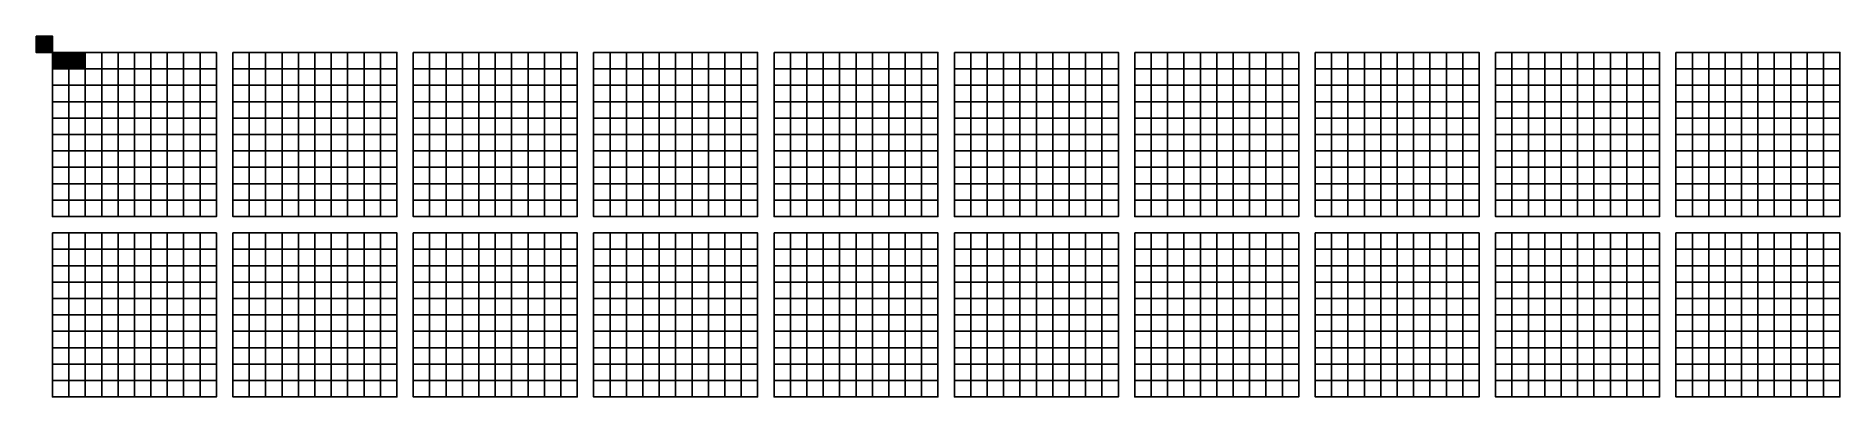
# Model space of a CAD drawing. Header units: millimetres. Extents: x -978 to 2856, y -2564 to 866.
# Drawn here: x 1756 to 2856, y 199 to 419 of the extents above; entities that cross this region are included whole.
import ezdxf

# ---------------------------------------------------------------- set-up
doc = ezdxf.new("R2010")
doc.units = ezdxf.units.MM
doc.header["$MEASUREMENT"] = 0

# ---------------------------------------------------------------- blocks, each defined once
blk = doc.blocks.new('Hour')
h = blk.add_hatch()
h.set_pattern_fill('ANSI31', color=256, scale=5)
h.set_pattern_definition([(45, (-1771, -377), (-0.44194174, 0.44194174), [])])
h.paths.add_polyline_path([(5, 10), (-5, 10), (-5, 0), (5, 0)])
blk.add_lwpolyline([(-5, 10), (5, 10), (5, 0), (-5, 0)], close=True)

msp = doc.modelspace()

# ---------------------------------------------------------------- linework, layer by layer
for points in [[(1766, 409), (1776, 409), (1776, 399), (1766, 399)], [(1776, 409), (1786, 409), (1786, 399), (1776, 399)], [(1786, 409), (1796, 409), (1796, 399), (1786, 399)], [(1796, 409), (1806, 409), (1806, 399), (1796, 399)], [(1806, 409), (1816, 409), (1816, 399), (1806, 399)], [(1816, 409), (1826, 409), (1826, 399), (1816, 399)], [(1826, 409), (1836, 409), (1836, 399), (1826, 399)], [(1836, 409), (1846, 409), (1846, 399), (1836, 399)], [(1846, 409), (1856, 409), (1856, 399), (1846, 399)], [(1856, 409), (1866, 409), (1866, 399), (1856, 399)], [(1876, 409), (1886, 409), (1886, 399), (1876, 399)], [(1886, 409), (1896, 409), (1896, 399), (1886, 399)], [(1896, 409), (1906, 409), (1906, 399), (1896, 399)], [(1906, 409), (1916, 409), (1916, 399), (1906, 399)], [(1916, 409), (1926, 409), (1926, 399), (1916, 399)], [(1926, 409), (1936, 409), (1936, 399), (1926, 399)], [(1936, 409), (1946, 409), (1946, 399), (1936, 399)], [(1946, 409), (1956, 409), (1956, 399), (1946, 399)], [(1956, 409), (1966, 409), (1966, 399), (1956, 399)], [(1966, 409), (1976, 409), (1976, 399), (1966, 399)], [(1986, 409), (1996, 409), (1996, 399), (1986, 399)], [(1996, 409), (2006, 409), (2006, 399), (1996, 399)], [(2006, 409), (2016, 409), (2016, 399), (2006, 399)], [(2016, 409), (2026, 409), (2026, 399), (2016, 399)], [(2026, 409), (2036, 409), (2036, 399), (2026, 399)], [(2036, 409), (2046, 409), (2046, 399), (2036, 399)], [(2046, 409), (2056, 409), (2056, 399), (2046, 399)], [(2056, 409), (2066, 409), (2066, 399), (2056, 399)], [(2066, 409), (2076, 409), (2076, 399), (2066, 399)], [(2076, 409), (2086, 409), (2086, 399), (2076, 399)], [(2096, 409), (2106, 409), (2106, 399), (2096, 399)], [(2106, 409), (2116, 409), (2116, 399), (2106, 399)], [(2116, 409), (2126, 409), (2126, 399), (2116, 399)], [(2126, 409), (2136, 409), (2136, 399), (2126, 399)], [(2136, 409), (2146, 409), (2146, 399), (2136, 399)], [(2146, 409), (2156, 409), (2156, 399), (2146, 399)], [(2156, 409), (2166, 409), (2166, 399), (2156, 399)], [(2166, 409), (2176, 409), (2176, 399), (2166, 399)], [(2176, 409), (2186, 409), (2186, 399), (2176, 399)], [(2186, 409), (2196, 409), (2196, 399), (2186, 399)], [(2206, 409), (2216, 409), (2216, 399), (2206, 399)], [(2216, 409), (2226, 409), (2226, 399), (2216, 399)], [(2226, 409), (2236, 409), (2236, 399), (2226, 399)], [(2236, 409), (2246, 409), (2246, 399), (2236, 399)], [(2246, 409), (2256, 409), (2256, 399), (2246, 399)], [(2256, 409), (2266, 409), (2266, 399), (2256, 399)], [(2266, 409), (2276, 409), (2276, 399), (2266, 399)], [(2276, 409), (2286, 409), (2286, 399), (2276, 399)], [(2286, 409), (2296, 409), (2296, 399), (2286, 399)], [(2296, 409), (2306, 409), (2306, 399), (2296, 399)], [(2316, 409), (2326, 409), (2326, 399), (2316, 399)], [(2326, 409), (2336, 409), (2336, 399), (2326, 399)], [(2336, 409), (2346, 409), (2346, 399), (2336, 399)], [(2346, 409), (2356, 409), (2356, 399), (2346, 399)], [(2356, 409), (2366, 409), (2366, 399), (2356, 399)], [(2366, 409), (2376, 409), (2376, 399), (2366, 399)], [(2376, 409), (2386, 409), (2386, 399), (2376, 399)], [(2386, 409), (2396, 409), (2396, 399), (2386, 399)], [(2396, 409), (2406, 409), (2406, 399), (2396, 399)], [(2406, 409), (2416, 409), (2416, 399), (2406, 399)], [(2426, 409), (2436, 409), (2436, 399), (2426, 399)], [(2436, 409), (2446, 409), (2446, 399), (2436, 399)], [(2446, 409), (2456, 409), (2456, 399), (2446, 399)], [(2456, 409), (2466, 409), (2466, 399), (2456, 399)], [(2466, 409), (2476, 409), (2476, 399), (2466, 399)], [(2476, 409), (2486, 409), (2486, 399), (2476, 399)], [(2486, 409), (2496, 409), (2496, 399), (2486, 399)], [(2496, 409), (2506, 409), (2506, 399), (2496, 399)], [(2506, 409), (2516, 409), (2516, 399), (2506, 399)], [(2516, 409), (2526, 409), (2526, 399), (2516, 399)], [(2536, 409), (2546, 409), (2546, 399), (2536, 399)], [(2546, 409), (2556, 409), (2556, 399), (2546, 399)], [(2556, 409), (2566, 409), (2566, 399), (2556, 399)], [(2566, 409), (2576, 409), (2576, 399), (2566, 399)], [(2576, 409), (2586, 409), (2586, 399), (2576, 399)], [(2586, 409), (2596, 409), (2596, 399), (2586, 399)], [(2596, 409), (2606, 409), (2606, 399), (2596, 399)], [(2606, 409), (2616, 409), (2616, 399), (2606, 399)], [(2616, 409), (2626, 409), (2626, 399), (2616, 399)], [(2626, 409), (2636, 409), (2636, 399), (2626, 399)], [(2646, 409), (2656, 409), (2656, 399), (2646, 399)], [(2656, 409), (2666, 409), (2666, 399), (2656, 399)], [(2666, 409), (2676, 409), (2676, 399), (2666, 399)], [(2676, 409), (2686, 409), (2686, 399), (2676, 399)], [(2686, 409), (2696, 409), (2696, 399), (2686, 399)], [(2696, 409), (2706, 409), (2706, 399), (2696, 399)], [(2706, 409), (2716, 409), (2716, 399), (2706, 399)], [(2716, 409), (2726, 409), (2726, 399), (2716, 399)], [(2726, 409), (2736, 409), (2736, 399), (2726, 399)], [(2736, 409), (2746, 409), (2746, 399), (2736, 399)], [(2756, 409), (2766, 409), (2766, 399), (2756, 399)], [(2766, 409), (2776, 409), (2776, 399), (2766, 399)], [(2776, 409), (2786, 409), (2786, 399), (2776, 399)], [(2786, 409), (2796, 409), (2796, 399), (2786, 399)], [(2796, 409), (2806, 409), (2806, 399), (2796, 399)], [(2806, 409), (2816, 409), (2816, 399), (2806, 399)], [(2816, 409), (2826, 409), (2826, 399), (2816, 399)], [(2826, 409), (2836, 409), (2836, 399), (2826, 399)], [(2836, 409), (2846, 409), (2846, 399), (2836, 399)], [(2846, 409), (2856, 409), (2856, 399), (2846, 399)], [(1766, 399), (1776, 399), (1776, 389), (1766, 389)], [(1776, 399), (1786, 399), (1786, 389), (1776, 389)], [(1786, 399), (1796, 399), (1796, 389), (1786, 389)], [(1796, 399), (1806, 399), (1806, 389), (1796, 389)], [(1806, 399), (1816, 399), (1816, 389), (1806, 389)], [(1816, 399), (1826, 399), (1826, 389), (1816, 389)], [(1826, 399), (1836, 399), (1836, 389), (1826, 389)], [(1836, 399), (1846, 399), (1846, 389), (1836, 389)], [(1846, 399), (1856, 399), (1856, 389), (1846, 389)], [(1856, 399), (1866, 399), (1866, 389), (1856, 389)], [(1876, 399), (1886, 399), (1886, 389), (1876, 389)], [(1886, 399), (1896, 399), (1896, 389), (1886, 389)], [(1896, 399), (1906, 399), (1906, 389), (1896, 389)], [(1906, 399), (1916, 399), (1916, 389), (1906, 389)], [(1916, 399), (1926, 399), (1926, 389), (1916, 389)], [(1926, 399), (1936, 399), (1936, 389), (1926, 389)], [(1936, 399), (1946, 399), (1946, 389), (1936, 389)], [(1946, 399), (1956, 399), (1956, 389), (1946, 389)], [(1956, 399), (1966, 399), (1966, 389), (1956, 389)], [(1966, 399), (1976, 399), (1976, 389), (1966, 389)], [(1986, 399), (1996, 399), (1996, 389), (1986, 389)], [(1996, 399), (2006, 399), (2006, 389), (1996, 389)], [(2006, 399), (2016, 399), (2016, 389), (2006, 389)], [(2016, 399), (2026, 399), (2026, 389), (2016, 389)], [(2026, 399), (2036, 399), (2036, 389), (2026, 389)], [(2036, 399), (2046, 399), (2046, 389), (2036, 389)], [(2046, 399), (2056, 399), (2056, 389), (2046, 389)], [(2056, 399), (2066, 399), (2066, 389), (2056, 389)], [(2066, 399), (2076, 399), (2076, 389), (2066, 389)], [(2076, 399), (2086, 399), (2086, 389), (2076, 389)], [(2096, 399), (2106, 399), (2106, 389), (2096, 389)], [(2106, 399), (2116, 399), (2116, 389), (2106, 389)], [(2116, 399), (2126, 399), (2126, 389), (2116, 389)], [(2126, 399), (2136, 399), (2136, 389), (2126, 389)], [(2136, 399), (2146, 399), (2146, 389), (2136, 389)], [(2146, 399), (2156, 399), (2156, 389), (2146, 389)], [(2156, 399), (2166, 399), (2166, 389), (2156, 389)], [(2166, 399), (2176, 399), (2176, 389), (2166, 389)], [(2176, 399), (2186, 399), (2186, 389), (2176, 389)], [(2186, 399), (2196, 399), (2196, 389), (2186, 389)], [(2206, 399), (2216, 399), (2216, 389), (2206, 389)], [(2216, 399), (2226, 399), (2226, 389), (2216, 389)], [(2226, 399), (2236, 399), (2236, 389), (2226, 389)], [(2236, 399), (2246, 399), (2246, 389), (2236, 389)], [(2246, 399), (2256, 399), (2256, 389), (2246, 389)], [(2256, 399), (2266, 399), (2266, 389), (2256, 389)], [(2266, 399), (2276, 399), (2276, 389), (2266, 389)], [(2276, 399), (2286, 399), (2286, 389), (2276, 389)], [(2286, 399), (2296, 399), (2296, 389), (2286, 389)], [(2296, 399), (2306, 399), (2306, 389), (2296, 389)], [(2316, 399), (2326, 399), (2326, 389), (2316, 389)], [(2326, 399), (2336, 399), (2336, 389), (2326, 389)], [(2336, 399), (2346, 399), (2346, 389), (2336, 389)], [(2346, 399), (2356, 399), (2356, 389), (2346, 389)], [(2356, 399), (2366, 399), (2366, 389), (2356, 389)], [(2366, 399), (2376, 399), (2376, 389), (2366, 389)], [(2376, 399), (2386, 399), (2386, 389), (2376, 389)], [(2386, 399), (2396, 399), (2396, 389), (2386, 389)], [(2396, 399), (2406, 399), (2406, 389), (2396, 389)], [(2406, 399), (2416, 399), (2416, 389), (2406, 389)], [(2426, 399), (2436, 399), (2436, 389), (2426, 389)], [(2436, 399), (2446, 399), (2446, 389), (2436, 389)], [(2446, 399), (2456, 399), (2456, 389), (2446, 389)], [(2456, 399), (2466, 399), (2466, 389), (2456, 389)], [(2466, 399), (2476, 399), (2476, 389), (2466, 389)], [(2476, 399), (2486, 399), (2486, 389), (2476, 389)], [(2486, 399), (2496, 399), (2496, 389), (2486, 389)], [(2496, 399), (2506, 399), (2506, 389), (2496, 389)], [(2506, 399), (2516, 399), (2516, 389), (2506, 389)], [(2516, 399), (2526, 399), (2526, 389), (2516, 389)], [(2536, 399), (2546, 399), (2546, 389), (2536, 389)], [(2546, 399), (2556, 399), (2556, 389), (2546, 389)], [(2556, 399), (2566, 399), (2566, 389), (2556, 389)], [(2566, 399), (2576, 399), (2576, 389), (2566, 389)], [(2576, 399), (2586, 399), (2586, 389), (2576, 389)], [(2586, 399), (2596, 399), (2596, 389), (2586, 389)], [(2596, 399), (2606, 399), (2606, 389), (2596, 389)], [(2606, 399), (2616, 399), (2616, 389), (2606, 389)], [(2616, 399), (2626, 399), (2626, 389), (2616, 389)], [(2626, 399), (2636, 399), (2636, 389), (2626, 389)], [(2646, 399), (2656, 399), (2656, 389), (2646, 389)], [(2656, 399), (2666, 399), (2666, 389), (2656, 389)], [(2666, 399), (2676, 399), (2676, 389), (2666, 389)], [(2676, 399), (2686, 399), (2686, 389), (2676, 389)], [(2686, 399), (2696, 399), (2696, 389), (2686, 389)], [(2696, 399), (2706, 399), (2706, 389), (2696, 389)], [(2706, 399), (2716, 399), (2716, 389), (2706, 389)], [(2716, 399), (2726, 399), (2726, 389), (2716, 389)], [(2726, 399), (2736, 399), (2736, 389), (2726, 389)], [(2736, 399), (2746, 399), (2746, 389), (2736, 389)], [(2756, 399), (2766, 399), (2766, 389), (2756, 389)], [(2766, 399), (2776, 399), (2776, 389), (2766, 389)], [(2776, 399), (2786, 399), (2786, 389), (2776, 389)], [(2786, 399), (2796, 399), (2796, 389), (2786, 389)], [(2796, 399), (2806, 399), (2806, 389), (2796, 389)], [(2806, 399), (2816, 399), (2816, 389), (2806, 389)], [(2816, 399), (2826, 399), (2826, 389), (2816, 389)], [(2826, 399), (2836, 399), (2836, 389), (2826, 389)], [(2836, 399), (2846, 399), (2846, 389), (2836, 389)], [(2846, 399), (2856, 399), (2856, 389), (2846, 389)], [(1766, 389), (1776, 389), (1776, 379), (1766, 379)], [(1776, 389), (1786, 389), (1786, 379), (1776, 379)], [(1786, 389), (1796, 389), (1796, 379), (1786, 379)], [(1796, 389), (1806, 389), (1806, 379), (1796, 379)], [(1806, 389), (1816, 389), (1816, 379), (1806, 379)], [(1816, 389), (1826, 389), (1826, 379), (1816, 379)], [(1826, 389), (1836, 389), (1836, 379), (1826, 379)], [(1836, 389), (1846, 389), (1846, 379), (1836, 379)], [(1846, 389), (1856, 389), (1856, 379), (1846, 379)], [(1856, 389), (1866, 389), (1866, 379), (1856, 379)], [(1876, 389), (1886, 389), (1886, 379), (1876, 379)], [(1886, 389), (1896, 389), (1896, 379), (1886, 379)], [(1896, 389), (1906, 389), (1906, 379), (1896, 379)], [(1906, 389), (1916, 389), (1916, 379), (1906, 379)], [(1916, 389), (1926, 389), (1926, 379), (1916, 379)], [(1926, 389), (1936, 389), (1936, 379), (1926, 379)], [(1936, 389), (1946, 389), (1946, 379), (1936, 379)], [(1946, 389), (1956, 389), (1956, 379), (1946, 379)], [(1956, 389), (1966, 389), (1966, 379), (1956, 379)], [(1966, 389), (1976, 389), (1976, 379), (1966, 379)], [(1986, 389), (1996, 389), (1996, 379), (1986, 379)], [(1996, 389), (2006, 389), (2006, 379), (1996, 379)], [(2006, 389), (2016, 389), (2016, 379), (2006, 379)], [(2016, 389), (2026, 389), (2026, 379), (2016, 379)], [(2026, 389), (2036, 389), (2036, 379), (2026, 379)], [(2036, 389), (2046, 389), (2046, 379), (2036, 379)], [(2046, 389), (2056, 389), (2056, 379), (2046, 379)], [(2056, 389), (2066, 389), (2066, 379), (2056, 379)], [(2066, 389), (2076, 389), (2076, 379), (2066, 379)], [(2076, 389), (2086, 389), (2086, 379), (2076, 379)], [(2096, 389), (2106, 389), (2106, 379), (2096, 379)], [(2106, 389), (2116, 389), (2116, 379), (2106, 379)], [(2116, 389), (2126, 389), (2126, 379), (2116, 379)], [(2126, 389), (2136, 389), (2136, 379), (2126, 379)], [(2136, 389), (2146, 389), (2146, 379), (2136, 379)], [(2146, 389), (2156, 389), (2156, 379), (2146, 379)], [(2156, 389), (2166, 389), (2166, 379), (2156, 379)], [(2166, 389), (2176, 389), (2176, 379), (2166, 379)], [(2176, 389), (2186, 389), (2186, 379), (2176, 379)], [(2186, 389), (2196, 389), (2196, 379), (2186, 379)], [(2206, 389), (2216, 389), (2216, 379), (2206, 379)], [(2216, 389), (2226, 389), (2226, 379), (2216, 379)], [(2226, 389), (2236, 389), (2236, 379), (2226, 379)], [(2236, 389), (2246, 389), (2246, 379), (2236, 379)], [(2246, 389), (2256, 389), (2256, 379), (2246, 379)], [(2256, 389), (2266, 389), (2266, 379), (2256, 379)], [(2266, 389), (2276, 389), (2276, 379), (2266, 379)], [(2276, 389), (2286, 389), (2286, 379), (2276, 379)], [(2286, 389), (2296, 389), (2296, 379), (2286, 379)], [(2296, 389), (2306, 389), (2306, 379), (2296, 379)], [(2316, 389), (2326, 389), (2326, 379), (2316, 379)], [(2326, 389), (2336, 389), (2336, 379), (2326, 379)], [(2336, 389), (2346, 389), (2346, 379), (2336, 379)], [(2346, 389), (2356, 389), (2356, 379), (2346, 379)], [(2356, 389), (2366, 389), (2366, 379), (2356, 379)], [(2366, 389), (2376, 389), (2376, 379), (2366, 379)], [(2376, 389), (2386, 389), (2386, 379), (2376, 379)], [(2386, 389), (2396, 389), (2396, 379), (2386, 379)], [(2396, 389), (2406, 389), (2406, 379), (2396, 379)], [(2406, 389), (2416, 389), (2416, 379), (2406, 379)], [(2426, 389), (2436, 389), (2436, 379), (2426, 379)], [(2436, 389), (2446, 389), (2446, 379), (2436, 379)], [(2446, 389), (2456, 389), (2456, 379), (2446, 379)], [(2456, 389), (2466, 389), (2466, 379), (2456, 379)], [(2466, 389), (2476, 389), (2476, 379), (2466, 379)], [(2476, 389), (2486, 389), (2486, 379), (2476, 379)], [(2486, 389), (2496, 389), (2496, 379), (2486, 379)], [(2496, 389), (2506, 389), (2506, 379), (2496, 379)], [(2506, 389), (2516, 389), (2516, 379), (2506, 379)], [(2516, 389), (2526, 389), (2526, 379), (2516, 379)], [(2536, 389), (2546, 389), (2546, 379), (2536, 379)], [(2546, 389), (2556, 389), (2556, 379), (2546, 379)], [(2556, 389), (2566, 389), (2566, 379), (2556, 379)], [(2566, 389), (2576, 389), (2576, 379), (2566, 379)], [(2576, 389), (2586, 389), (2586, 379), (2576, 379)], [(2586, 389), (2596, 389), (2596, 379), (2586, 379)], [(2596, 389), (2606, 389), (2606, 379), (2596, 379)], [(2606, 389), (2616, 389), (2616, 379), (2606, 379)], [(2616, 389), (2626, 389), (2626, 379), (2616, 379)], [(2626, 389), (2636, 389), (2636, 379), (2626, 379)], [(2646, 389), (2656, 389), (2656, 379), (2646, 379)], [(2656, 389), (2666, 389), (2666, 379), (2656, 379)], [(2666, 389), (2676, 389), (2676, 379), (2666, 379)], [(2676, 389), (2686, 389), (2686, 379), (2676, 379)], [(2686, 389), (2696, 389), (2696, 379), (2686, 379)], [(2696, 389), (2706, 389), (2706, 379), (2696, 379)], [(2706, 389), (2716, 389), (2716, 379), (2706, 379)], [(2716, 389), (2726, 389), (2726, 379), (2716, 379)], [(2726, 389), (2736, 389), (2736, 379), (2726, 379)], [(2736, 389), (2746, 389), (2746, 379), (2736, 379)], [(2756, 389), (2766, 389), (2766, 379), (2756, 379)], [(2766, 389), (2776, 389), (2776, 379), (2766, 379)], [(2776, 389), (2786, 389), (2786, 379), (2776, 379)], [(2786, 389), (2796, 389), (2796, 379), (2786, 379)], [(2796, 389), (2806, 389), (2806, 379), (2796, 379)], [(2806, 389), (2816, 389), (2816, 379), (2806, 379)], [(2816, 389), (2826, 389), (2826, 379), (2816, 379)], [(2826, 389), (2836, 389), (2836, 379), (2826, 379)], [(2836, 389), (2846, 389), (2846, 379), (2836, 379)], [(2846, 389), (2856, 389), (2856, 379), (2846, 379)], [(1766, 379), (1776, 379), (1776, 369), (1766, 369)], [(1776, 379), (1786, 379), (1786, 369), (1776, 369)], [(1786, 379), (1796, 379), (1796, 369), (1786, 369)], [(1796, 379), (1806, 379), (1806, 369), (1796, 369)], [(1806, 379), (1816, 379), (1816, 369), (1806, 369)], [(1816, 379), (1826, 379), (1826, 369), (1816, 369)], [(1826, 379), (1836, 379), (1836, 369), (1826, 369)], [(1836, 379), (1846, 379), (1846, 369), (1836, 369)], [(1846, 379), (1856, 379), (1856, 369), (1846, 369)], [(1856, 379), (1866, 379), (1866, 369), (1856, 369)], [(1876, 379), (1886, 379), (1886, 369), (1876, 369)], [(1886, 379), (1896, 379), (1896, 369), (1886, 369)], [(1896, 379), (1906, 379), (1906, 369), (1896, 369)], [(1906, 379), (1916, 379), (1916, 369), (1906, 369)], [(1916, 379), (1926, 379), (1926, 369), (1916, 369)], [(1926, 379), (1936, 379), (1936, 369), (1926, 369)], [(1936, 379), (1946, 379), (1946, 369), (1936, 369)], [(1946, 379), (1956, 379), (1956, 369), (1946, 369)], [(1956, 379), (1966, 379), (1966, 369), (1956, 369)], [(1966, 379), (1976, 379), (1976, 369), (1966, 369)], [(1986, 379), (1996, 379), (1996, 369), (1986, 369)], [(1996, 379), (2006, 379), (2006, 369), (1996, 369)], [(2006, 379), (2016, 379), (2016, 369), (2006, 369)], [(2016, 379), (2026, 379), (2026, 369), (2016, 369)], [(2026, 379), (2036, 379), (2036, 369), (2026, 369)], [(2036, 379), (2046, 379), (2046, 369), (2036, 369)], [(2046, 379), (2056, 379), (2056, 369), (2046, 369)], [(2056, 379), (2066, 379), (2066, 369), (2056, 369)], [(2066, 379), (2076, 379), (2076, 369), (2066, 369)], [(2076, 379), (2086, 379), (2086, 369), (2076, 369)], [(2096, 379), (2106, 379), (2106, 369), (2096, 369)], [(2106, 379), (2116, 379), (2116, 369), (2106, 369)], [(2116, 379), (2126, 379), (2126, 369), (2116, 369)], [(2126, 379), (2136, 379), (2136, 369), (2126, 369)], [(2136, 379), (2146, 379), (2146, 369), (2136, 369)], [(2146, 379), (2156, 379), (2156, 369), (2146, 369)], [(2156, 379), (2166, 379), (2166, 369), (2156, 369)], [(2166, 379), (2176, 379), (2176, 369), (2166, 369)], [(2176, 379), (2186, 379), (2186, 369), (2176, 369)], [(2186, 379), (2196, 379), (2196, 369), (2186, 369)], [(2206, 379), (2216, 379), (2216, 369), (2206, 369)], [(2216, 379), (2226, 379), (2226, 369), (2216, 369)], [(2226, 379), (2236, 379), (2236, 369), (2226, 369)], [(2236, 379), (2246, 379), (2246, 369), (2236, 369)], [(2246, 379), (2256, 379), (2256, 369), (2246, 369)], [(2256, 379), (2266, 379), (2266, 369), (2256, 369)], [(2266, 379), (2276, 379), (2276, 369), (2266, 369)], [(2276, 379), (2286, 379), (2286, 369), (2276, 369)], [(2286, 379), (2296, 379), (2296, 369), (2286, 369)], [(2296, 379), (2306, 379), (2306, 369), (2296, 369)], [(2316, 379), (2326, 379), (2326, 369), (2316, 369)], [(2326, 379), (2336, 379), (2336, 369), (2326, 369)], [(2336, 379), (2346, 379), (2346, 369), (2336, 369)], [(2346, 379), (2356, 379), (2356, 369), (2346, 369)], [(2356, 379), (2366, 379), (2366, 369), (2356, 369)], [(2366, 379), (2376, 379), (2376, 369), (2366, 369)], [(2376, 379), (2386, 379), (2386, 369), (2376, 369)], [(2386, 379), (2396, 379), (2396, 369), (2386, 369)], [(2396, 379), (2406, 379), (2406, 369), (2396, 369)], [(2406, 379), (2416, 379), (2416, 369), (2406, 369)], [(2426, 379), (2436, 379), (2436, 369), (2426, 369)], [(2436, 379), (2446, 379), (2446, 369), (2436, 369)], [(2446, 379), (2456, 379), (2456, 369), (2446, 369)], [(2456, 379), (2466, 379), (2466, 369), (2456, 369)], [(2466, 379), (2476, 379), (2476, 369), (2466, 369)], [(2476, 379), (2486, 379), (2486, 369), (2476, 369)], [(2486, 379), (2496, 379), (2496, 369), (2486, 369)], [(2496, 379), (2506, 379), (2506, 369), (2496, 369)], [(2506, 379), (2516, 379), (2516, 369), (2506, 369)], [(2516, 379), (2526, 379), (2526, 369), (2516, 369)], [(2536, 379), (2546, 379), (2546, 369), (2536, 369)], [(2546, 379), (2556, 379), (2556, 369), (2546, 369)], [(2556, 379), (2566, 379), (2566, 369), (2556, 369)], [(2566, 379), (2576, 379), (2576, 369), (2566, 369)], [(2576, 379), (2586, 379), (2586, 369), (2576, 369)], [(2586, 379), (2596, 379), (2596, 369), (2586, 369)], [(2596, 379), (2606, 379), (2606, 369), (2596, 369)], [(2606, 379), (2616, 379), (2616, 369), (2606, 369)], [(2616, 379), (2626, 379), (2626, 369), (2616, 369)], [(2626, 379), (2636, 379), (2636, 369), (2626, 369)], [(2646, 379), (2656, 379), (2656, 369), (2646, 369)], [(2656, 379), (2666, 379), (2666, 369), (2656, 369)], [(2666, 379), (2676, 379), (2676, 369), (2666, 369)], [(2676, 379), (2686, 379), (2686, 369), (2676, 369)], [(2686, 379), (2696, 379), (2696, 369), (2686, 369)], [(2696, 379), (2706, 379), (2706, 369), (2696, 369)], [(2706, 379), (2716, 379), (2716, 369), (2706, 369)], [(2716, 379), (2726, 379), (2726, 369), (2716, 369)], [(2726, 379), (2736, 379), (2736, 369), (2726, 369)], [(2736, 379), (2746, 379), (2746, 369), (2736, 369)], [(2756, 379), (2766, 379), (2766, 369), (2756, 369)], [(2766, 379), (2776, 379), (2776, 369), (2766, 369)], [(2776, 379), (2786, 379), (2786, 369), (2776, 369)], [(2786, 379), (2796, 379), (2796, 369), (2786, 369)], [(2796, 379), (2806, 379), (2806, 369), (2796, 369)], [(2806, 379), (2816, 379), (2816, 369), (2806, 369)], [(2816, 379), (2826, 379), (2826, 369), (2816, 369)], [(2826, 379), (2836, 379), (2836, 369), (2826, 369)], [(2836, 379), (2846, 379), (2846, 369), (2836, 369)], [(2846, 379), (2856, 379), (2856, 369), (2846, 369)], [(1766, 369), (1776, 369), (1776, 359), (1766, 359)], [(1776, 369), (1786, 369), (1786, 359), (1776, 359)], [(1786, 369), (1796, 369), (1796, 359), (1786, 359)], [(1796, 369), (1806, 369), (1806, 359), (1796, 359)], [(1806, 369), (1816, 369), (1816, 359), (1806, 359)], [(1816, 369), (1826, 369), (1826, 359), (1816, 359)], [(1826, 369), (1836, 369), (1836, 359), (1826, 359)], [(1836, 369), (1846, 369), (1846, 359), (1836, 359)], [(1846, 369), (1856, 369), (1856, 359), (1846, 359)], [(1856, 369), (1866, 369), (1866, 359), (1856, 359)], [(1876, 369), (1886, 369), (1886, 359), (1876, 359)], [(1886, 369), (1896, 369), (1896, 359), (1886, 359)], [(1896, 369), (1906, 369), (1906, 359), (1896, 359)], [(1906, 369), (1916, 369), (1916, 359), (1906, 359)], [(1916, 369), (1926, 369), (1926, 359), (1916, 359)], [(1926, 369), (1936, 369), (1936, 359), (1926, 359)], [(1936, 369), (1946, 369), (1946, 359), (1936, 359)], [(1946, 369), (1956, 369), (1956, 359), (1946, 359)], [(1956, 369), (1966, 369), (1966, 359), (1956, 359)], [(1966, 369), (1976, 369), (1976, 359), (1966, 359)], [(1986, 369), (1996, 369), (1996, 359), (1986, 359)], [(1996, 369), (2006, 369), (2006, 359), (1996, 359)], [(2006, 369), (2016, 369), (2016, 359), (2006, 359)], [(2016, 369), (2026, 369), (2026, 359), (2016, 359)], [(2026, 369), (2036, 369), (2036, 359), (2026, 359)], [(2036, 369), (2046, 369), (2046, 359), (2036, 359)], [(2046, 369), (2056, 369), (2056, 359), (2046, 359)], [(2056, 369), (2066, 369), (2066, 359), (2056, 359)], [(2066, 369), (2076, 369), (2076, 359), (2066, 359)], [(2076, 369), (2086, 369), (2086, 359), (2076, 359)], [(2096, 369), (2106, 369), (2106, 359), (2096, 359)], [(2106, 369), (2116, 369), (2116, 359), (2106, 359)], [(2116, 369), (2126, 369), (2126, 359), (2116, 359)], [(2126, 369), (2136, 369), (2136, 359), (2126, 359)], [(2136, 369), (2146, 369), (2146, 359), (2136, 359)], [(2146, 369), (2156, 369), (2156, 359), (2146, 359)], [(2156, 369), (2166, 369), (2166, 359), (2156, 359)], [(2166, 369), (2176, 369), (2176, 359), (2166, 359)], [(2176, 369), (2186, 369), (2186, 359), (2176, 359)], [(2186, 369), (2196, 369), (2196, 359), (2186, 359)], [(2206, 369), (2216, 369), (2216, 359), (2206, 359)], [(2216, 369), (2226, 369), (2226, 359), (2216, 359)], [(2226, 369), (2236, 369), (2236, 359), (2226, 359)], [(2236, 369), (2246, 369), (2246, 359), (2236, 359)], [(2246, 369), (2256, 369), (2256, 359), (2246, 359)], [(2256, 369), (2266, 369), (2266, 359), (2256, 359)], [(2266, 369), (2276, 369), (2276, 359), (2266, 359)], [(2276, 369), (2286, 369), (2286, 359), (2276, 359)], [(2286, 369), (2296, 369), (2296, 359), (2286, 359)], [(2296, 369), (2306, 369), (2306, 359), (2296, 359)], [(2316, 369), (2326, 369), (2326, 359), (2316, 359)], [(2326, 369), (2336, 369), (2336, 359), (2326, 359)], [(2336, 369), (2346, 369), (2346, 359), (2336, 359)], [(2346, 369), (2356, 369), (2356, 359), (2346, 359)], [(2356, 369), (2366, 369), (2366, 359), (2356, 359)], [(2366, 369), (2376, 369), (2376, 359), (2366, 359)], [(2376, 369), (2386, 369), (2386, 359), (2376, 359)], [(2386, 369), (2396, 369), (2396, 359), (2386, 359)], [(2396, 369), (2406, 369), (2406, 359), (2396, 359)], [(2406, 369), (2416, 369), (2416, 359), (2406, 359)], [(2426, 369), (2436, 369), (2436, 359), (2426, 359)], [(2436, 369), (2446, 369), (2446, 359), (2436, 359)], [(2446, 369), (2456, 369), (2456, 359), (2446, 359)], [(2456, 369), (2466, 369), (2466, 359), (2456, 359)], [(2466, 369), (2476, 369), (2476, 359), (2466, 359)], [(2476, 369), (2486, 369), (2486, 359), (2476, 359)], [(2486, 369), (2496, 369), (2496, 359), (2486, 359)], [(2496, 369), (2506, 369), (2506, 359), (2496, 359)], [(2506, 369), (2516, 369), (2516, 359), (2506, 359)], [(2516, 369), (2526, 369), (2526, 359), (2516, 359)], [(2536, 369), (2546, 369), (2546, 359), (2536, 359)], [(2546, 369), (2556, 369), (2556, 359), (2546, 359)], [(2556, 369), (2566, 369), (2566, 359), (2556, 359)], [(2566, 369), (2576, 369), (2576, 359), (2566, 359)], [(2576, 369), (2586, 369), (2586, 359), (2576, 359)], [(2586, 369), (2596, 369), (2596, 359), (2586, 359)], [(2596, 369), (2606, 369), (2606, 359), (2596, 359)], [(2606, 369), (2616, 369), (2616, 359), (2606, 359)], [(2616, 369), (2626, 369), (2626, 359), (2616, 359)], [(2626, 369), (2636, 369), (2636, 359), (2626, 359)], [(2646, 369), (2656, 369), (2656, 359), (2646, 359)], [(2656, 369), (2666, 369), (2666, 359), (2656, 359)], [(2666, 369), (2676, 369), (2676, 359), (2666, 359)], [(2676, 369), (2686, 369), (2686, 359), (2676, 359)], [(2686, 369), (2696, 369), (2696, 359), (2686, 359)], [(2696, 369), (2706, 369), (2706, 359), (2696, 359)], [(2706, 369), (2716, 369), (2716, 359), (2706, 359)], [(2716, 369), (2726, 369), (2726, 359), (2716, 359)], [(2726, 369), (2736, 369), (2736, 359), (2726, 359)], [(2736, 369), (2746, 369), (2746, 359), (2736, 359)], [(2756, 369), (2766, 369), (2766, 359), (2756, 359)], [(2766, 369), (2776, 369), (2776, 359), (2766, 359)], [(2776, 369), (2786, 369), (2786, 359), (2776, 359)], [(2786, 369), (2796, 369), (2796, 359), (2786, 359)], [(2796, 369), (2806, 369), (2806, 359), (2796, 359)], [(2806, 369), (2816, 369), (2816, 359), (2806, 359)], [(2816, 369), (2826, 369), (2826, 359), (2816, 359)], [(2826, 369), (2836, 369), (2836, 359), (2826, 359)], [(2836, 369), (2846, 369), (2846, 359), (2836, 359)], [(2846, 369), (2856, 369), (2856, 359), (2846, 359)], [(1766, 359), (1776, 359), (1776, 349), (1766, 349)], [(1776, 359), (1786, 359), (1786, 349), (1776, 349)], [(1786, 359), (1796, 359), (1796, 349), (1786, 349)], [(1796, 359), (1806, 359), (1806, 349), (1796, 349)], [(1806, 359), (1816, 359), (1816, 349), (1806, 349)], [(1816, 359), (1826, 359), (1826, 349), (1816, 349)], [(1826, 359), (1836, 359), (1836, 349), (1826, 349)], [(1836, 359), (1846, 359), (1846, 349), (1836, 349)], [(1846, 359), (1856, 359), (1856, 349), (1846, 349)], [(1856, 359), (1866, 359), (1866, 349), (1856, 349)], [(1876, 359), (1886, 359), (1886, 349), (1876, 349)], [(1886, 359), (1896, 359), (1896, 349), (1886, 349)], [(1896, 359), (1906, 359), (1906, 349), (1896, 349)], [(1906, 359), (1916, 359), (1916, 349), (1906, 349)], [(1916, 359), (1926, 359), (1926, 349), (1916, 349)], [(1926, 359), (1936, 359), (1936, 349), (1926, 349)], [(1936, 359), (1946, 359), (1946, 349), (1936, 349)], [(1946, 359), (1956, 359), (1956, 349), (1946, 349)], [(1956, 359), (1966, 359), (1966, 349), (1956, 349)], [(1966, 359), (1976, 359), (1976, 349), (1966, 349)], [(1986, 359), (1996, 359), (1996, 349), (1986, 349)], [(1996, 359), (2006, 359), (2006, 349), (1996, 349)], [(2006, 359), (2016, 359), (2016, 349), (2006, 349)], [(2016, 359), (2026, 359), (2026, 349), (2016, 349)], [(2026, 359), (2036, 359), (2036, 349), (2026, 349)], [(2036, 359), (2046, 359), (2046, 349), (2036, 349)], [(2046, 359), (2056, 359), (2056, 349), (2046, 349)], [(2056, 359), (2066, 359), (2066, 349), (2056, 349)], [(2066, 359), (2076, 359), (2076, 349), (2066, 349)], [(2076, 359), (2086, 359), (2086, 349), (2076, 349)], [(2096, 359), (2106, 359), (2106, 349), (2096, 349)], [(2106, 359), (2116, 359), (2116, 349), (2106, 349)], [(2116, 359), (2126, 359), (2126, 349), (2116, 349)], [(2126, 359), (2136, 359), (2136, 349), (2126, 349)], [(2136, 359), (2146, 359), (2146, 349), (2136, 349)], [(2146, 359), (2156, 359), (2156, 349), (2146, 349)], [(2156, 359), (2166, 359), (2166, 349), (2156, 349)], [(2166, 359), (2176, 359), (2176, 349), (2166, 349)], [(2176, 359), (2186, 359), (2186, 349), (2176, 349)], [(2186, 359), (2196, 359), (2196, 349), (2186, 349)], [(2206, 359), (2216, 359), (2216, 349), (2206, 349)], [(2216, 359), (2226, 359), (2226, 349), (2216, 349)], [(2226, 359), (2236, 359), (2236, 349), (2226, 349)], [(2236, 359), (2246, 359), (2246, 349), (2236, 349)], [(2246, 359), (2256, 359), (2256, 349), (2246, 349)], [(2256, 359), (2266, 359), (2266, 349), (2256, 349)], [(2266, 359), (2276, 359), (2276, 349), (2266, 349)], [(2276, 359), (2286, 359), (2286, 349), (2276, 349)], [(2286, 359), (2296, 359), (2296, 349), (2286, 349)], [(2296, 359), (2306, 359), (2306, 349), (2296, 349)], [(2316, 359), (2326, 359), (2326, 349), (2316, 349)], [(2326, 359), (2336, 359), (2336, 349), (2326, 349)], [(2336, 359), (2346, 359), (2346, 349), (2336, 349)], [(2346, 359), (2356, 359), (2356, 349), (2346, 349)], [(2356, 359), (2366, 359), (2366, 349), (2356, 349)], [(2366, 359), (2376, 359), (2376, 349), (2366, 349)], [(2376, 359), (2386, 359), (2386, 349), (2376, 349)], [(2386, 359), (2396, 359), (2396, 349), (2386, 349)], [(2396, 359), (2406, 359), (2406, 349), (2396, 349)], [(2406, 359), (2416, 359), (2416, 349), (2406, 349)], [(2426, 359), (2436, 359), (2436, 349), (2426, 349)], [(2436, 359), (2446, 359), (2446, 349), (2436, 349)], [(2446, 359), (2456, 359), (2456, 349), (2446, 349)], [(2456, 359), (2466, 359), (2466, 349), (2456, 349)], [(2466, 359), (2476, 359), (2476, 349), (2466, 349)], [(2476, 359), (2486, 359), (2486, 349), (2476, 349)], [(2486, 359), (2496, 359), (2496, 349), (2486, 349)], [(2496, 359), (2506, 359), (2506, 349), (2496, 349)], [(2506, 359), (2516, 359), (2516, 349), (2506, 349)], [(2516, 359), (2526, 359), (2526, 349), (2516, 349)], [(2536, 359), (2546, 359), (2546, 349), (2536, 349)], [(2546, 359), (2556, 359), (2556, 349), (2546, 349)], [(2556, 359), (2566, 359), (2566, 349), (2556, 349)], [(2566, 359), (2576, 359), (2576, 349), (2566, 349)], [(2576, 359), (2586, 359), (2586, 349), (2576, 349)], [(2586, 359), (2596, 359), (2596, 349), (2586, 349)], [(2596, 359), (2606, 359), (2606, 349), (2596, 349)], [(2606, 359), (2616, 359), (2616, 349), (2606, 349)], [(2616, 359), (2626, 359), (2626, 349), (2616, 349)], [(2626, 359), (2636, 359), (2636, 349), (2626, 349)], [(2646, 359), (2656, 359), (2656, 349), (2646, 349)], [(2656, 359), (2666, 359), (2666, 349), (2656, 349)], [(2666, 359), (2676, 359), (2676, 349), (2666, 349)], [(2676, 359), (2686, 359), (2686, 349), (2676, 349)], [(2686, 359), (2696, 359), (2696, 349), (2686, 349)], [(2696, 359), (2706, 359), (2706, 349), (2696, 349)], [(2706, 359), (2716, 359), (2716, 349), (2706, 349)], [(2716, 359), (2726, 359), (2726, 349), (2716, 349)], [(2726, 359), (2736, 359), (2736, 349), (2726, 349)], [(2736, 359), (2746, 359), (2746, 349), (2736, 349)], [(2756, 359), (2766, 359), (2766, 349), (2756, 349)], [(2766, 359), (2776, 359), (2776, 349), (2766, 349)], [(2776, 359), (2786, 359), (2786, 349), (2776, 349)], [(2786, 359), (2796, 359), (2796, 349), (2786, 349)], [(2796, 359), (2806, 359), (2806, 349), (2796, 349)], [(2806, 359), (2816, 359), (2816, 349), (2806, 349)], [(2816, 359), (2826, 359), (2826, 349), (2816, 349)], [(2826, 359), (2836, 359), (2836, 349), (2826, 349)], [(2836, 359), (2846, 359), (2846, 349), (2836, 349)], [(2846, 359), (2856, 359), (2856, 349), (2846, 349)], [(1766, 349), (1776, 349), (1776, 339), (1766, 339)], [(1776, 349), (1786, 349), (1786, 339), (1776, 339)], [(1786, 349), (1796, 349), (1796, 339), (1786, 339)], [(1796, 349), (1806, 349), (1806, 339), (1796, 339)], [(1806, 349), (1816, 349), (1816, 339), (1806, 339)], [(1816, 349), (1826, 349), (1826, 339), (1816, 339)], [(1826, 349), (1836, 349), (1836, 339), (1826, 339)], [(1836, 349), (1846, 349), (1846, 339), (1836, 339)], [(1846, 349), (1856, 349), (1856, 339), (1846, 339)], [(1856, 349), (1866, 349), (1866, 339), (1856, 339)], [(1876, 349), (1886, 349), (1886, 339), (1876, 339)], [(1886, 349), (1896, 349), (1896, 339), (1886, 339)], [(1896, 349), (1906, 349), (1906, 339), (1896, 339)], [(1906, 349), (1916, 349), (1916, 339), (1906, 339)], [(1916, 349), (1926, 349), (1926, 339), (1916, 339)], [(1926, 349), (1936, 349), (1936, 339), (1926, 339)], [(1936, 349), (1946, 349), (1946, 339), (1936, 339)], [(1946, 349), (1956, 349), (1956, 339), (1946, 339)], [(1956, 349), (1966, 349), (1966, 339), (1956, 339)], [(1966, 349), (1976, 349), (1976, 339), (1966, 339)], [(1986, 349), (1996, 349), (1996, 339), (1986, 339)], [(1996, 349), (2006, 349), (2006, 339), (1996, 339)], [(2006, 349), (2016, 349), (2016, 339), (2006, 339)], [(2016, 349), (2026, 349), (2026, 339), (2016, 339)], [(2026, 349), (2036, 349), (2036, 339), (2026, 339)], [(2036, 349), (2046, 349), (2046, 339), (2036, 339)], [(2046, 349), (2056, 349), (2056, 339), (2046, 339)], [(2056, 349), (2066, 349), (2066, 339), (2056, 339)], [(2066, 349), (2076, 349), (2076, 339), (2066, 339)], [(2076, 349), (2086, 349), (2086, 339), (2076, 339)], [(2096, 349), (2106, 349), (2106, 339), (2096, 339)], [(2106, 349), (2116, 349), (2116, 339), (2106, 339)], [(2116, 349), (2126, 349), (2126, 339), (2116, 339)], [(2126, 349), (2136, 349), (2136, 339), (2126, 339)], [(2136, 349), (2146, 349), (2146, 339), (2136, 339)], [(2146, 349), (2156, 349), (2156, 339), (2146, 339)], [(2156, 349), (2166, 349), (2166, 339), (2156, 339)], [(2166, 349), (2176, 349), (2176, 339), (2166, 339)], [(2176, 349), (2186, 349), (2186, 339), (2176, 339)], [(2186, 349), (2196, 349), (2196, 339), (2186, 339)], [(2206, 349), (2216, 349), (2216, 339), (2206, 339)], [(2216, 349), (2226, 349), (2226, 339), (2216, 339)], [(2226, 349), (2236, 349), (2236, 339), (2226, 339)], [(2236, 349), (2246, 349), (2246, 339), (2236, 339)], [(2246, 349), (2256, 349), (2256, 339), (2246, 339)], [(2256, 349), (2266, 349), (2266, 339), (2256, 339)], [(2266, 349), (2276, 349), (2276, 339), (2266, 339)], [(2276, 349), (2286, 349), (2286, 339), (2276, 339)], [(2286, 349), (2296, 349), (2296, 339), (2286, 339)], [(2296, 349), (2306, 349), (2306, 339), (2296, 339)], [(2316, 349), (2326, 349), (2326, 339), (2316, 339)], [(2326, 349), (2336, 349), (2336, 339), (2326, 339)], [(2336, 349), (2346, 349), (2346, 339), (2336, 339)], [(2346, 349), (2356, 349), (2356, 339), (2346, 339)], [(2356, 349), (2366, 349), (2366, 339), (2356, 339)], [(2366, 349), (2376, 349), (2376, 339), (2366, 339)], [(2376, 349), (2386, 349), (2386, 339), (2376, 339)], [(2386, 349), (2396, 349), (2396, 339), (2386, 339)], [(2396, 349), (2406, 349), (2406, 339), (2396, 339)], [(2406, 349), (2416, 349), (2416, 339), (2406, 339)], [(2426, 349), (2436, 349), (2436, 339), (2426, 339)], [(2436, 349), (2446, 349), (2446, 339), (2436, 339)], [(2446, 349), (2456, 349), (2456, 339), (2446, 339)], [(2456, 349), (2466, 349), (2466, 339), (2456, 339)], [(2466, 349), (2476, 349), (2476, 339), (2466, 339)], [(2476, 349), (2486, 349), (2486, 339), (2476, 339)], [(2486, 349), (2496, 349), (2496, 339), (2486, 339)], [(2496, 349), (2506, 349), (2506, 339), (2496, 339)], [(2506, 349), (2516, 349), (2516, 339), (2506, 339)], [(2516, 349), (2526, 349), (2526, 339), (2516, 339)], [(2536, 349), (2546, 349), (2546, 339), (2536, 339)], [(2546, 349), (2556, 349), (2556, 339), (2546, 339)], [(2556, 349), (2566, 349), (2566, 339), (2556, 339)], [(2566, 349), (2576, 349), (2576, 339), (2566, 339)], [(2576, 349), (2586, 349), (2586, 339), (2576, 339)], [(2586, 349), (2596, 349), (2596, 339), (2586, 339)], [(2596, 349), (2606, 349), (2606, 339), (2596, 339)], [(2606, 349), (2616, 349), (2616, 339), (2606, 339)], [(2616, 349), (2626, 349), (2626, 339), (2616, 339)], [(2626, 349), (2636, 349), (2636, 339), (2626, 339)], [(2646, 349), (2656, 349), (2656, 339), (2646, 339)], [(2656, 349), (2666, 349), (2666, 339), (2656, 339)], [(2666, 349), (2676, 349), (2676, 339), (2666, 339)], [(2676, 349), (2686, 349), (2686, 339), (2676, 339)], [(2686, 349), (2696, 349), (2696, 339), (2686, 339)], [(2696, 349), (2706, 349), (2706, 339), (2696, 339)], [(2706, 349), (2716, 349), (2716, 339), (2706, 339)], [(2716, 349), (2726, 349), (2726, 339), (2716, 339)], [(2726, 349), (2736, 349), (2736, 339), (2726, 339)], [(2736, 349), (2746, 349), (2746, 339), (2736, 339)], [(2756, 349), (2766, 349), (2766, 339), (2756, 339)], [(2766, 349), (2776, 349), (2776, 339), (2766, 339)], [(2776, 349), (2786, 349), (2786, 339), (2776, 339)], [(2786, 349), (2796, 349), (2796, 339), (2786, 339)], [(2796, 349), (2806, 349), (2806, 339), (2796, 339)], [(2806, 349), (2816, 349), (2816, 339), (2806, 339)], [(2816, 349), (2826, 349), (2826, 339), (2816, 339)], [(2826, 349), (2836, 349), (2836, 339), (2826, 339)], [(2836, 349), (2846, 349), (2846, 339), (2836, 339)], [(2846, 349), (2856, 349), (2856, 339), (2846, 339)], [(1766, 339), (1776, 339), (1776, 329), (1766, 329)], [(1776, 339), (1786, 339), (1786, 329), (1776, 329)], [(1786, 339), (1796, 339), (1796, 329), (1786, 329)], [(1796, 339), (1806, 339), (1806, 329), (1796, 329)], [(1806, 339), (1816, 339), (1816, 329), (1806, 329)], [(1816, 339), (1826, 339), (1826, 329), (1816, 329)], [(1826, 339), (1836, 339), (1836, 329), (1826, 329)], [(1836, 339), (1846, 339), (1846, 329), (1836, 329)], [(1846, 339), (1856, 339), (1856, 329), (1846, 329)], [(1856, 339), (1866, 339), (1866, 329), (1856, 329)], [(1876, 339), (1886, 339), (1886, 329), (1876, 329)], [(1886, 339), (1896, 339), (1896, 329), (1886, 329)], [(1896, 339), (1906, 339), (1906, 329), (1896, 329)], [(1906, 339), (1916, 339), (1916, 329), (1906, 329)], [(1916, 339), (1926, 339), (1926, 329), (1916, 329)], [(1926, 339), (1936, 339), (1936, 329), (1926, 329)], [(1936, 339), (1946, 339), (1946, 329), (1936, 329)], [(1946, 339), (1956, 339), (1956, 329), (1946, 329)], [(1956, 339), (1966, 339), (1966, 329), (1956, 329)], [(1966, 339), (1976, 339), (1976, 329), (1966, 329)], [(1986, 339), (1996, 339), (1996, 329), (1986, 329)], [(1996, 339), (2006, 339), (2006, 329), (1996, 329)], [(2006, 339), (2016, 339), (2016, 329), (2006, 329)], [(2016, 339), (2026, 339), (2026, 329), (2016, 329)], [(2026, 339), (2036, 339), (2036, 329), (2026, 329)], [(2036, 339), (2046, 339), (2046, 329), (2036, 329)], [(2046, 339), (2056, 339), (2056, 329), (2046, 329)], [(2056, 339), (2066, 339), (2066, 329), (2056, 329)], [(2066, 339), (2076, 339), (2076, 329), (2066, 329)], [(2076, 339), (2086, 339), (2086, 329), (2076, 329)], [(2096, 339), (2106, 339), (2106, 329), (2096, 329)], [(2106, 339), (2116, 339), (2116, 329), (2106, 329)], [(2116, 339), (2126, 339), (2126, 329), (2116, 329)], [(2126, 339), (2136, 339), (2136, 329), (2126, 329)], [(2136, 339), (2146, 339), (2146, 329), (2136, 329)], [(2146, 339), (2156, 339), (2156, 329), (2146, 329)], [(2156, 339), (2166, 339), (2166, 329), (2156, 329)], [(2166, 339), (2176, 339), (2176, 329), (2166, 329)], [(2176, 339), (2186, 339), (2186, 329), (2176, 329)], [(2186, 339), (2196, 339), (2196, 329), (2186, 329)], [(2206, 339), (2216, 339), (2216, 329), (2206, 329)], [(2216, 339), (2226, 339), (2226, 329), (2216, 329)], [(2226, 339), (2236, 339), (2236, 329), (2226, 329)], [(2236, 339), (2246, 339), (2246, 329), (2236, 329)], [(2246, 339), (2256, 339), (2256, 329), (2246, 329)], [(2256, 339), (2266, 339), (2266, 329), (2256, 329)], [(2266, 339), (2276, 339), (2276, 329), (2266, 329)], [(2276, 339), (2286, 339), (2286, 329), (2276, 329)], [(2286, 339), (2296, 339), (2296, 329), (2286, 329)], [(2296, 339), (2306, 339), (2306, 329), (2296, 329)], [(2316, 339), (2326, 339), (2326, 329), (2316, 329)], [(2326, 339), (2336, 339), (2336, 329), (2326, 329)], [(2336, 339), (2346, 339), (2346, 329), (2336, 329)], [(2346, 339), (2356, 339), (2356, 329), (2346, 329)], [(2356, 339), (2366, 339), (2366, 329), (2356, 329)], [(2366, 339), (2376, 339), (2376, 329), (2366, 329)], [(2376, 339), (2386, 339), (2386, 329), (2376, 329)], [(2386, 339), (2396, 339), (2396, 329), (2386, 329)], [(2396, 339), (2406, 339), (2406, 329), (2396, 329)], [(2406, 339), (2416, 339), (2416, 329), (2406, 329)], [(2426, 339), (2436, 339), (2436, 329), (2426, 329)], [(2436, 339), (2446, 339), (2446, 329), (2436, 329)], [(2446, 339), (2456, 339), (2456, 329), (2446, 329)], [(2456, 339), (2466, 339), (2466, 329), (2456, 329)], [(2466, 339), (2476, 339), (2476, 329), (2466, 329)], [(2476, 339), (2486, 339), (2486, 329), (2476, 329)], [(2486, 339), (2496, 339), (2496, 329), (2486, 329)], [(2496, 339), (2506, 339), (2506, 329), (2496, 329)], [(2506, 339), (2516, 339), (2516, 329), (2506, 329)], [(2516, 339), (2526, 339), (2526, 329), (2516, 329)], [(2536, 339), (2546, 339), (2546, 329), (2536, 329)], [(2546, 339), (2556, 339), (2556, 329), (2546, 329)], [(2556, 339), (2566, 339), (2566, 329), (2556, 329)], [(2566, 339), (2576, 339), (2576, 329), (2566, 329)], [(2576, 339), (2586, 339), (2586, 329), (2576, 329)], [(2586, 339), (2596, 339), (2596, 329), (2586, 329)], [(2596, 339), (2606, 339), (2606, 329), (2596, 329)], [(2606, 339), (2616, 339), (2616, 329), (2606, 329)], [(2616, 339), (2626, 339), (2626, 329), (2616, 329)], [(2626, 339), (2636, 339), (2636, 329), (2626, 329)], [(2646, 339), (2656, 339), (2656, 329), (2646, 329)], [(2656, 339), (2666, 339), (2666, 329), (2656, 329)], [(2666, 339), (2676, 339), (2676, 329), (2666, 329)], [(2676, 339), (2686, 339), (2686, 329), (2676, 329)], [(2686, 339), (2696, 339), (2696, 329), (2686, 329)], [(2696, 339), (2706, 339), (2706, 329), (2696, 329)], [(2706, 339), (2716, 339), (2716, 329), (2706, 329)], [(2716, 339), (2726, 339), (2726, 329), (2716, 329)], [(2726, 339), (2736, 339), (2736, 329), (2726, 329)], [(2736, 339), (2746, 339), (2746, 329), (2736, 329)], [(2756, 339), (2766, 339), (2766, 329), (2756, 329)], [(2766, 339), (2776, 339), (2776, 329), (2766, 329)], [(2776, 339), (2786, 339), (2786, 329), (2776, 329)], [(2786, 339), (2796, 339), (2796, 329), (2786, 329)], [(2796, 339), (2806, 339), (2806, 329), (2796, 329)], [(2806, 339), (2816, 339), (2816, 329), (2806, 329)], [(2816, 339), (2826, 339), (2826, 329), (2816, 329)], [(2826, 339), (2836, 339), (2836, 329), (2826, 329)], [(2836, 339), (2846, 339), (2846, 329), (2836, 329)], [(2846, 339), (2856, 339), (2856, 329), (2846, 329)], [(1766, 329), (1776, 329), (1776, 319), (1766, 319)], [(1766, 319), (1776, 319), (1776, 309), (1766, 309)], [(1776, 329), (1786, 329), (1786, 319), (1776, 319)], [(1776, 319), (1786, 319), (1786, 309), (1776, 309)], [(1786, 329), (1796, 329), (1796, 319), (1786, 319)], [(1786, 319), (1796, 319), (1796, 309), (1786, 309)], [(1796, 329), (1806, 329), (1806, 319), (1796, 319)], [(1796, 319), (1806, 319), (1806, 309), (1796, 309)], [(1806, 329), (1816, 329), (1816, 319), (1806, 319)], [(1806, 319), (1816, 319), (1816, 309), (1806, 309)], [(1816, 329), (1826, 329), (1826, 319), (1816, 319)], [(1816, 319), (1826, 319), (1826, 309), (1816, 309)], [(1826, 329), (1836, 329), (1836, 319), (1826, 319)], [(1826, 319), (1836, 319), (1836, 309), (1826, 309)], [(1836, 329), (1846, 329), (1846, 319), (1836, 319)], [(1836, 319), (1846, 319), (1846, 309), (1836, 309)], [(1846, 329), (1856, 329), (1856, 319), (1846, 319)], [(1846, 319), (1856, 319), (1856, 309), (1846, 309)], [(1856, 329), (1866, 329), (1866, 319), (1856, 319)], [(1856, 319), (1866, 319), (1866, 309), (1856, 309)], [(1876, 329), (1886, 329), (1886, 319), (1876, 319)], [(1876, 319), (1886, 319), (1886, 309), (1876, 309)], [(1886, 329), (1896, 329), (1896, 319), (1886, 319)], [(1886, 319), (1896, 319), (1896, 309), (1886, 309)], [(1896, 329), (1906, 329), (1906, 319), (1896, 319)], [(1896, 319), (1906, 319), (1906, 309), (1896, 309)], [(1906, 329), (1916, 329), (1916, 319), (1906, 319)], [(1906, 319), (1916, 319), (1916, 309), (1906, 309)], [(1916, 329), (1926, 329), (1926, 319), (1916, 319)], [(1916, 319), (1926, 319), (1926, 309), (1916, 309)], [(1926, 329), (1936, 329), (1936, 319), (1926, 319)], [(1926, 319), (1936, 319), (1936, 309), (1926, 309)], [(1936, 329), (1946, 329), (1946, 319), (1936, 319)], [(1936, 319), (1946, 319), (1946, 309), (1936, 309)], [(1946, 329), (1956, 329), (1956, 319), (1946, 319)], [(1946, 319), (1956, 319), (1956, 309), (1946, 309)], [(1956, 329), (1966, 329), (1966, 319), (1956, 319)], [(1956, 319), (1966, 319), (1966, 309), (1956, 309)], [(1966, 329), (1976, 329), (1976, 319), (1966, 319)], [(1966, 319), (1976, 319), (1976, 309), (1966, 309)], [(1986, 329), (1996, 329), (1996, 319), (1986, 319)], [(1986, 319), (1996, 319), (1996, 309), (1986, 309)], [(1996, 329), (2006, 329), (2006, 319), (1996, 319)], [(1996, 319), (2006, 319), (2006, 309), (1996, 309)], [(2006, 329), (2016, 329), (2016, 319), (2006, 319)], [(2006, 319), (2016, 319), (2016, 309), (2006, 309)], [(2016, 329), (2026, 329), (2026, 319), (2016, 319)], [(2016, 319), (2026, 319), (2026, 309), (2016, 309)], [(2026, 329), (2036, 329), (2036, 319), (2026, 319)], [(2026, 319), (2036, 319), (2036, 309), (2026, 309)], [(2036, 329), (2046, 329), (2046, 319), (2036, 319)], [(2036, 319), (2046, 319), (2046, 309), (2036, 309)], [(2046, 329), (2056, 329), (2056, 319), (2046, 319)], [(2046, 319), (2056, 319), (2056, 309), (2046, 309)], [(2056, 329), (2066, 329), (2066, 319), (2056, 319)], [(2056, 319), (2066, 319), (2066, 309), (2056, 309)], [(2066, 329), (2076, 329), (2076, 319), (2066, 319)], [(2066, 319), (2076, 319), (2076, 309), (2066, 309)], [(2076, 329), (2086, 329), (2086, 319), (2076, 319)], [(2076, 319), (2086, 319), (2086, 309), (2076, 309)], [(2096, 329), (2106, 329), (2106, 319), (2096, 319)], [(2096, 319), (2106, 319), (2106, 309), (2096, 309)], [(2106, 329), (2116, 329), (2116, 319), (2106, 319)], [(2106, 319), (2116, 319), (2116, 309), (2106, 309)], [(2116, 329), (2126, 329), (2126, 319), (2116, 319)], [(2116, 319), (2126, 319), (2126, 309), (2116, 309)], [(2126, 329), (2136, 329), (2136, 319), (2126, 319)], [(2126, 319), (2136, 319), (2136, 309), (2126, 309)], [(2136, 329), (2146, 329), (2146, 319), (2136, 319)], [(2136, 319), (2146, 319), (2146, 309), (2136, 309)], [(2146, 329), (2156, 329), (2156, 319), (2146, 319)], [(2146, 319), (2156, 319), (2156, 309), (2146, 309)], [(2156, 329), (2166, 329), (2166, 319), (2156, 319)], [(2156, 319), (2166, 319), (2166, 309), (2156, 309)], [(2166, 329), (2176, 329), (2176, 319), (2166, 319)], [(2166, 319), (2176, 319), (2176, 309), (2166, 309)], [(2176, 329), (2186, 329), (2186, 319), (2176, 319)], [(2176, 319), (2186, 319), (2186, 309), (2176, 309)], [(2186, 329), (2196, 329), (2196, 319), (2186, 319)], [(2186, 319), (2196, 319), (2196, 309), (2186, 309)], [(2206, 329), (2216, 329), (2216, 319), (2206, 319)], [(2206, 319), (2216, 319), (2216, 309), (2206, 309)], [(2216, 329), (2226, 329), (2226, 319), (2216, 319)], [(2216, 319), (2226, 319), (2226, 309), (2216, 309)], [(2226, 329), (2236, 329), (2236, 319), (2226, 319)], [(2226, 319), (2236, 319), (2236, 309), (2226, 309)], [(2236, 329), (2246, 329), (2246, 319), (2236, 319)], [(2236, 319), (2246, 319), (2246, 309), (2236, 309)], [(2246, 329), (2256, 329), (2256, 319), (2246, 319)], [(2246, 319), (2256, 319), (2256, 309), (2246, 309)], [(2256, 329), (2266, 329), (2266, 319), (2256, 319)], [(2256, 319), (2266, 319), (2266, 309), (2256, 309)], [(2266, 329), (2276, 329), (2276, 319), (2266, 319)], [(2266, 319), (2276, 319), (2276, 309), (2266, 309)], [(2276, 329), (2286, 329), (2286, 319), (2276, 319)], [(2276, 319), (2286, 319), (2286, 309), (2276, 309)], [(2286, 329), (2296, 329), (2296, 319), (2286, 319)], [(2286, 319), (2296, 319), (2296, 309), (2286, 309)], [(2296, 329), (2306, 329), (2306, 319), (2296, 319)], [(2296, 319), (2306, 319), (2306, 309), (2296, 309)], [(2316, 329), (2326, 329), (2326, 319), (2316, 319)], [(2316, 319), (2326, 319), (2326, 309), (2316, 309)], [(2326, 329), (2336, 329), (2336, 319), (2326, 319)], [(2326, 319), (2336, 319), (2336, 309), (2326, 309)], [(2336, 329), (2346, 329), (2346, 319), (2336, 319)], [(2336, 319), (2346, 319), (2346, 309), (2336, 309)], [(2346, 329), (2356, 329), (2356, 319), (2346, 319)], [(2346, 319), (2356, 319), (2356, 309), (2346, 309)], [(2356, 329), (2366, 329), (2366, 319), (2356, 319)], [(2356, 319), (2366, 319), (2366, 309), (2356, 309)], [(2366, 329), (2376, 329), (2376, 319), (2366, 319)], [(2366, 319), (2376, 319), (2376, 309), (2366, 309)], [(2376, 329), (2386, 329), (2386, 319), (2376, 319)], [(2376, 319), (2386, 319), (2386, 309), (2376, 309)], [(2386, 329), (2396, 329), (2396, 319), (2386, 319)], [(2386, 319), (2396, 319), (2396, 309), (2386, 309)], [(2396, 329), (2406, 329), (2406, 319), (2396, 319)], [(2396, 319), (2406, 319), (2406, 309), (2396, 309)], [(2406, 329), (2416, 329), (2416, 319), (2406, 319)], [(2406, 319), (2416, 319), (2416, 309), (2406, 309)], [(2426, 329), (2436, 329), (2436, 319), (2426, 319)], [(2426, 319), (2436, 319), (2436, 309), (2426, 309)], [(2436, 329), (2446, 329), (2446, 319), (2436, 319)], [(2436, 319), (2446, 319), (2446, 309), (2436, 309)], [(2446, 329), (2456, 329), (2456, 319), (2446, 319)], [(2446, 319), (2456, 319), (2456, 309), (2446, 309)], [(2456, 329), (2466, 329), (2466, 319), (2456, 319)], [(2456, 319), (2466, 319), (2466, 309), (2456, 309)], [(2466, 329), (2476, 329), (2476, 319), (2466, 319)], [(2466, 319), (2476, 319), (2476, 309), (2466, 309)], [(2476, 329), (2486, 329), (2486, 319), (2476, 319)], [(2476, 319), (2486, 319), (2486, 309), (2476, 309)], [(2486, 329), (2496, 329), (2496, 319), (2486, 319)], [(2486, 319), (2496, 319), (2496, 309), (2486, 309)], [(2496, 329), (2506, 329), (2506, 319), (2496, 319)], [(2496, 319), (2506, 319), (2506, 309), (2496, 309)], [(2506, 329), (2516, 329), (2516, 319), (2506, 319)], [(2506, 319), (2516, 319), (2516, 309), (2506, 309)], [(2516, 329), (2526, 329), (2526, 319), (2516, 319)], [(2516, 319), (2526, 319), (2526, 309), (2516, 309)], [(2536, 329), (2546, 329), (2546, 319), (2536, 319)], [(2536, 319), (2546, 319), (2546, 309), (2536, 309)], [(2546, 329), (2556, 329), (2556, 319), (2546, 319)], [(2546, 319), (2556, 319), (2556, 309), (2546, 309)], [(2556, 329), (2566, 329), (2566, 319), (2556, 319)], [(2556, 319), (2566, 319), (2566, 309), (2556, 309)], [(2566, 329), (2576, 329), (2576, 319), (2566, 319)], [(2566, 319), (2576, 319), (2576, 309), (2566, 309)], [(2576, 329), (2586, 329), (2586, 319), (2576, 319)], [(2576, 319), (2586, 319), (2586, 309), (2576, 309)], [(2586, 329), (2596, 329), (2596, 319), (2586, 319)], [(2586, 319), (2596, 319), (2596, 309), (2586, 309)], [(2596, 329), (2606, 329), (2606, 319), (2596, 319)], [(2596, 319), (2606, 319), (2606, 309), (2596, 309)], [(2606, 329), (2616, 329), (2616, 319), (2606, 319)], [(2606, 319), (2616, 319), (2616, 309), (2606, 309)], [(2616, 329), (2626, 329), (2626, 319), (2616, 319)], [(2616, 319), (2626, 319), (2626, 309), (2616, 309)], [(2626, 329), (2636, 329), (2636, 319), (2626, 319)], [(2626, 319), (2636, 319), (2636, 309), (2626, 309)], [(2646, 329), (2656, 329), (2656, 319), (2646, 319)], [(2646, 319), (2656, 319), (2656, 309), (2646, 309)], [(2656, 329), (2666, 329), (2666, 319), (2656, 319)], [(2656, 319), (2666, 319), (2666, 309), (2656, 309)], [(2666, 329), (2676, 329), (2676, 319), (2666, 319)], [(2666, 319), (2676, 319), (2676, 309), (2666, 309)], [(2676, 329), (2686, 329), (2686, 319), (2676, 319)], [(2676, 319), (2686, 319), (2686, 309), (2676, 309)], [(2686, 329), (2696, 329), (2696, 319), (2686, 319)], [(2686, 319), (2696, 319), (2696, 309), (2686, 309)], [(2696, 329), (2706, 329), (2706, 319), (2696, 319)], [(2696, 319), (2706, 319), (2706, 309), (2696, 309)], [(2706, 329), (2716, 329), (2716, 319), (2706, 319)], [(2706, 319), (2716, 319), (2716, 309), (2706, 309)], [(2716, 329), (2726, 329), (2726, 319), (2716, 319)], [(2716, 319), (2726, 319), (2726, 309), (2716, 309)], [(2726, 329), (2736, 329), (2736, 319), (2726, 319)], [(2726, 319), (2736, 319), (2736, 309), (2726, 309)], [(2736, 329), (2746, 329), (2746, 319), (2736, 319)], [(2736, 319), (2746, 319), (2746, 309), (2736, 309)], [(2756, 329), (2766, 329), (2766, 319), (2756, 319)], [(2756, 319), (2766, 319), (2766, 309), (2756, 309)], [(2766, 329), (2776, 329), (2776, 319), (2766, 319)], [(2766, 319), (2776, 319), (2776, 309), (2766, 309)], [(2776, 329), (2786, 329), (2786, 319), (2776, 319)], [(2776, 319), (2786, 319), (2786, 309), (2776, 309)], [(2786, 329), (2796, 329), (2796, 319), (2786, 319)], [(2786, 319), (2796, 319), (2796, 309), (2786, 309)], [(2796, 329), (2806, 329), (2806, 319), (2796, 319)], [(2796, 319), (2806, 319), (2806, 309), (2796, 309)], [(2806, 329), (2816, 329), (2816, 319), (2806, 319)], [(2806, 319), (2816, 319), (2816, 309), (2806, 309)], [(2816, 329), (2826, 329), (2826, 319), (2816, 319)], [(2816, 319), (2826, 319), (2826, 309), (2816, 309)], [(2826, 329), (2836, 329), (2836, 319), (2826, 319)], [(2826, 319), (2836, 319), (2836, 309), (2826, 309)], [(2836, 329), (2846, 329), (2846, 319), (2836, 319)], [(2836, 319), (2846, 319), (2846, 309), (2836, 309)], [(2846, 329), (2856, 329), (2856, 319), (2846, 319)], [(2846, 319), (2856, 319), (2856, 309), (2846, 309)], [(1766, 299), (1776, 299), (1776, 289), (1766, 289)], [(1776, 299), (1786, 299), (1786, 289), (1776, 289)], [(1786, 299), (1796, 299), (1796, 289), (1786, 289)], [(1796, 299), (1806, 299), (1806, 289), (1796, 289)], [(1806, 299), (1816, 299), (1816, 289), (1806, 289)], [(1816, 299), (1826, 299), (1826, 289), (1816, 289)], [(1826, 299), (1836, 299), (1836, 289), (1826, 289)], [(1836, 299), (1846, 299), (1846, 289), (1836, 289)], [(1846, 299), (1856, 299), (1856, 289), (1846, 289)], [(1856, 299), (1866, 299), (1866, 289), (1856, 289)], [(1876, 299), (1886, 299), (1886, 289), (1876, 289)], [(1886, 299), (1896, 299), (1896, 289), (1886, 289)], [(1896, 299), (1906, 299), (1906, 289), (1896, 289)], [(1906, 299), (1916, 299), (1916, 289), (1906, 289)], [(1916, 299), (1926, 299), (1926, 289), (1916, 289)], [(1926, 299), (1936, 299), (1936, 289), (1926, 289)], [(1936, 299), (1946, 299), (1946, 289), (1936, 289)], [(1946, 299), (1956, 299), (1956, 289), (1946, 289)], [(1956, 299), (1966, 299), (1966, 289), (1956, 289)], [(1966, 299), (1976, 299), (1976, 289), (1966, 289)], [(1986, 299), (1996, 299), (1996, 289), (1986, 289)], [(1996, 299), (2006, 299), (2006, 289), (1996, 289)], [(2006, 299), (2016, 299), (2016, 289), (2006, 289)], [(2016, 299), (2026, 299), (2026, 289), (2016, 289)], [(2026, 299), (2036, 299), (2036, 289), (2026, 289)], [(2036, 299), (2046, 299), (2046, 289), (2036, 289)], [(2046, 299), (2056, 299), (2056, 289), (2046, 289)], [(2056, 299), (2066, 299), (2066, 289), (2056, 289)], [(2066, 299), (2076, 299), (2076, 289), (2066, 289)], [(2076, 299), (2086, 299), (2086, 289), (2076, 289)], [(2096, 299), (2106, 299), (2106, 289), (2096, 289)], [(2106, 299), (2116, 299), (2116, 289), (2106, 289)], [(2116, 299), (2126, 299), (2126, 289), (2116, 289)], [(2126, 299), (2136, 299), (2136, 289), (2126, 289)], [(2136, 299), (2146, 299), (2146, 289), (2136, 289)], [(2146, 299), (2156, 299), (2156, 289), (2146, 289)], [(2156, 299), (2166, 299), (2166, 289), (2156, 289)], [(2166, 299), (2176, 299), (2176, 289), (2166, 289)], [(2176, 299), (2186, 299), (2186, 289), (2176, 289)], [(2186, 299), (2196, 299), (2196, 289), (2186, 289)], [(2206, 299), (2216, 299), (2216, 289), (2206, 289)], [(2216, 299), (2226, 299), (2226, 289), (2216, 289)], [(2226, 299), (2236, 299), (2236, 289), (2226, 289)], [(2236, 299), (2246, 299), (2246, 289), (2236, 289)], [(2246, 299), (2256, 299), (2256, 289), (2246, 289)], [(2256, 299), (2266, 299), (2266, 289), (2256, 289)], [(2266, 299), (2276, 299), (2276, 289), (2266, 289)], [(2276, 299), (2286, 299), (2286, 289), (2276, 289)], [(2286, 299), (2296, 299), (2296, 289), (2286, 289)], [(2296, 299), (2306, 299), (2306, 289), (2296, 289)], [(2316, 299), (2326, 299), (2326, 289), (2316, 289)], [(2326, 299), (2336, 299), (2336, 289), (2326, 289)], [(2336, 299), (2346, 299), (2346, 289), (2336, 289)], [(2346, 299), (2356, 299), (2356, 289), (2346, 289)], [(2356, 299), (2366, 299), (2366, 289), (2356, 289)], [(2366, 299), (2376, 299), (2376, 289), (2366, 289)], [(2376, 299), (2386, 299), (2386, 289), (2376, 289)], [(2386, 299), (2396, 299), (2396, 289), (2386, 289)], [(2396, 299), (2406, 299), (2406, 289), (2396, 289)], [(2406, 299), (2416, 299), (2416, 289), (2406, 289)], [(2426, 299), (2436, 299), (2436, 289), (2426, 289)], [(2436, 299), (2446, 299), (2446, 289), (2436, 289)], [(2446, 299), (2456, 299), (2456, 289), (2446, 289)], [(2456, 299), (2466, 299), (2466, 289), (2456, 289)], [(2466, 299), (2476, 299), (2476, 289), (2466, 289)], [(2476, 299), (2486, 299), (2486, 289), (2476, 289)], [(2486, 299), (2496, 299), (2496, 289), (2486, 289)], [(2496, 299), (2506, 299), (2506, 289), (2496, 289)], [(2506, 299), (2516, 299), (2516, 289), (2506, 289)], [(2516, 299), (2526, 299), (2526, 289), (2516, 289)], [(2536, 299), (2546, 299), (2546, 289), (2536, 289)], [(2546, 299), (2556, 299), (2556, 289), (2546, 289)], [(2556, 299), (2566, 299), (2566, 289), (2556, 289)], [(2566, 299), (2576, 299), (2576, 289), (2566, 289)], [(2576, 299), (2586, 299), (2586, 289), (2576, 289)], [(2586, 299), (2596, 299), (2596, 289), (2586, 289)], [(2596, 299), (2606, 299), (2606, 289), (2596, 289)], [(2606, 299), (2616, 299), (2616, 289), (2606, 289)], [(2616, 299), (2626, 299), (2626, 289), (2616, 289)], [(2626, 299), (2636, 299), (2636, 289), (2626, 289)], [(2646, 299), (2656, 299), (2656, 289), (2646, 289)], [(2656, 299), (2666, 299), (2666, 289), (2656, 289)], [(2666, 299), (2676, 299), (2676, 289), (2666, 289)], [(2676, 299), (2686, 299), (2686, 289), (2676, 289)], [(2686, 299), (2696, 299), (2696, 289), (2686, 289)], [(2696, 299), (2706, 299), (2706, 289), (2696, 289)], [(2706, 299), (2716, 299), (2716, 289), (2706, 289)], [(2716, 299), (2726, 299), (2726, 289), (2716, 289)], [(2726, 299), (2736, 299), (2736, 289), (2726, 289)], [(2736, 299), (2746, 299), (2746, 289), (2736, 289)], [(2756, 299), (2766, 299), (2766, 289), (2756, 289)], [(2766, 299), (2776, 299), (2776, 289), (2766, 289)], [(2776, 299), (2786, 299), (2786, 289), (2776, 289)], [(2786, 299), (2796, 299), (2796, 289), (2786, 289)], [(2796, 299), (2806, 299), (2806, 289), (2796, 289)], [(2806, 299), (2816, 299), (2816, 289), (2806, 289)], [(2816, 299), (2826, 299), (2826, 289), (2816, 289)], [(2826, 299), (2836, 299), (2836, 289), (2826, 289)], [(2836, 299), (2846, 299), (2846, 289), (2836, 289)], [(2846, 299), (2856, 299), (2856, 289), (2846, 289)], [(1766, 289), (1776, 289), (1776, 279), (1766, 279)], [(1776, 289), (1786, 289), (1786, 279), (1776, 279)], [(1786, 289), (1796, 289), (1796, 279), (1786, 279)], [(1796, 289), (1806, 289), (1806, 279), (1796, 279)], [(1806, 289), (1816, 289), (1816, 279), (1806, 279)], [(1816, 289), (1826, 289), (1826, 279), (1816, 279)], [(1826, 289), (1836, 289), (1836, 279), (1826, 279)], [(1836, 289), (1846, 289), (1846, 279), (1836, 279)], [(1846, 289), (1856, 289), (1856, 279), (1846, 279)], [(1856, 289), (1866, 289), (1866, 279), (1856, 279)], [(1876, 289), (1886, 289), (1886, 279), (1876, 279)], [(1886, 289), (1896, 289), (1896, 279), (1886, 279)], [(1896, 289), (1906, 289), (1906, 279), (1896, 279)], [(1906, 289), (1916, 289), (1916, 279), (1906, 279)], [(1916, 289), (1926, 289), (1926, 279), (1916, 279)], [(1926, 289), (1936, 289), (1936, 279), (1926, 279)], [(1936, 289), (1946, 289), (1946, 279), (1936, 279)], [(1946, 289), (1956, 289), (1956, 279), (1946, 279)], [(1956, 289), (1966, 289), (1966, 279), (1956, 279)], [(1966, 289), (1976, 289), (1976, 279), (1966, 279)], [(1986, 289), (1996, 289), (1996, 279), (1986, 279)], [(1996, 289), (2006, 289), (2006, 279), (1996, 279)], [(2006, 289), (2016, 289), (2016, 279), (2006, 279)], [(2016, 289), (2026, 289), (2026, 279), (2016, 279)], [(2026, 289), (2036, 289), (2036, 279), (2026, 279)], [(2036, 289), (2046, 289), (2046, 279), (2036, 279)], [(2046, 289), (2056, 289), (2056, 279), (2046, 279)], [(2056, 289), (2066, 289), (2066, 279), (2056, 279)], [(2066, 289), (2076, 289), (2076, 279), (2066, 279)], [(2076, 289), (2086, 289), (2086, 279), (2076, 279)], [(2096, 289), (2106, 289), (2106, 279), (2096, 279)], [(2106, 289), (2116, 289), (2116, 279), (2106, 279)], [(2116, 289), (2126, 289), (2126, 279), (2116, 279)], [(2126, 289), (2136, 289), (2136, 279), (2126, 279)], [(2136, 289), (2146, 289), (2146, 279), (2136, 279)], [(2146, 289), (2156, 289), (2156, 279), (2146, 279)], [(2156, 289), (2166, 289), (2166, 279), (2156, 279)], [(2166, 289), (2176, 289), (2176, 279), (2166, 279)], [(2176, 289), (2186, 289), (2186, 279), (2176, 279)], [(2186, 289), (2196, 289), (2196, 279), (2186, 279)], [(2206, 289), (2216, 289), (2216, 279), (2206, 279)], [(2216, 289), (2226, 289), (2226, 279), (2216, 279)], [(2226, 289), (2236, 289), (2236, 279), (2226, 279)], [(2236, 289), (2246, 289), (2246, 279), (2236, 279)], [(2246, 289), (2256, 289), (2256, 279), (2246, 279)], [(2256, 289), (2266, 289), (2266, 279), (2256, 279)], [(2266, 289), (2276, 289), (2276, 279), (2266, 279)], [(2276, 289), (2286, 289), (2286, 279), (2276, 279)], [(2286, 289), (2296, 289), (2296, 279), (2286, 279)], [(2296, 289), (2306, 289), (2306, 279), (2296, 279)], [(2316, 289), (2326, 289), (2326, 279), (2316, 279)], [(2326, 289), (2336, 289), (2336, 279), (2326, 279)], [(2336, 289), (2346, 289), (2346, 279), (2336, 279)], [(2346, 289), (2356, 289), (2356, 279), (2346, 279)], [(2356, 289), (2366, 289), (2366, 279), (2356, 279)], [(2366, 289), (2376, 289), (2376, 279), (2366, 279)], [(2376, 289), (2386, 289), (2386, 279), (2376, 279)], [(2386, 289), (2396, 289), (2396, 279), (2386, 279)], [(2396, 289), (2406, 289), (2406, 279), (2396, 279)], [(2406, 289), (2416, 289), (2416, 279), (2406, 279)], [(2426, 289), (2436, 289), (2436, 279), (2426, 279)], [(2436, 289), (2446, 289), (2446, 279), (2436, 279)], [(2446, 289), (2456, 289), (2456, 279), (2446, 279)], [(2456, 289), (2466, 289), (2466, 279), (2456, 279)], [(2466, 289), (2476, 289), (2476, 279), (2466, 279)], [(2476, 289), (2486, 289), (2486, 279), (2476, 279)], [(2486, 289), (2496, 289), (2496, 279), (2486, 279)], [(2496, 289), (2506, 289), (2506, 279), (2496, 279)], [(2506, 289), (2516, 289), (2516, 279), (2506, 279)], [(2516, 289), (2526, 289), (2526, 279), (2516, 279)], [(2536, 289), (2546, 289), (2546, 279), (2536, 279)], [(2546, 289), (2556, 289), (2556, 279), (2546, 279)], [(2556, 289), (2566, 289), (2566, 279), (2556, 279)], [(2566, 289), (2576, 289), (2576, 279), (2566, 279)], [(2576, 289), (2586, 289), (2586, 279), (2576, 279)], [(2586, 289), (2596, 289), (2596, 279), (2586, 279)], [(2596, 289), (2606, 289), (2606, 279), (2596, 279)], [(2606, 289), (2616, 289), (2616, 279), (2606, 279)], [(2616, 289), (2626, 289), (2626, 279), (2616, 279)], [(2626, 289), (2636, 289), (2636, 279), (2626, 279)], [(2646, 289), (2656, 289), (2656, 279), (2646, 279)], [(2656, 289), (2666, 289), (2666, 279), (2656, 279)], [(2666, 289), (2676, 289), (2676, 279), (2666, 279)], [(2676, 289), (2686, 289), (2686, 279), (2676, 279)], [(2686, 289), (2696, 289), (2696, 279), (2686, 279)], [(2696, 289), (2706, 289), (2706, 279), (2696, 279)], [(2706, 289), (2716, 289), (2716, 279), (2706, 279)], [(2716, 289), (2726, 289), (2726, 279), (2716, 279)], [(2726, 289), (2736, 289), (2736, 279), (2726, 279)], [(2736, 289), (2746, 289), (2746, 279), (2736, 279)], [(2756, 289), (2766, 289), (2766, 279), (2756, 279)], [(2766, 289), (2776, 289), (2776, 279), (2766, 279)], [(2776, 289), (2786, 289), (2786, 279), (2776, 279)], [(2786, 289), (2796, 289), (2796, 279), (2786, 279)], [(2796, 289), (2806, 289), (2806, 279), (2796, 279)], [(2806, 289), (2816, 289), (2816, 279), (2806, 279)], [(2816, 289), (2826, 289), (2826, 279), (2816, 279)], [(2826, 289), (2836, 289), (2836, 279), (2826, 279)], [(2836, 289), (2846, 289), (2846, 279), (2836, 279)], [(2846, 289), (2856, 289), (2856, 279), (2846, 279)], [(1766, 279), (1776, 279), (1776, 269), (1766, 269)], [(1776, 279), (1786, 279), (1786, 269), (1776, 269)], [(1786, 279), (1796, 279), (1796, 269), (1786, 269)], [(1796, 279), (1806, 279), (1806, 269), (1796, 269)], [(1806, 279), (1816, 279), (1816, 269), (1806, 269)], [(1816, 279), (1826, 279), (1826, 269), (1816, 269)], [(1826, 279), (1836, 279), (1836, 269), (1826, 269)], [(1836, 279), (1846, 279), (1846, 269), (1836, 269)], [(1846, 279), (1856, 279), (1856, 269), (1846, 269)], [(1856, 279), (1866, 279), (1866, 269), (1856, 269)], [(1876, 279), (1886, 279), (1886, 269), (1876, 269)], [(1886, 279), (1896, 279), (1896, 269), (1886, 269)], [(1896, 279), (1906, 279), (1906, 269), (1896, 269)], [(1906, 279), (1916, 279), (1916, 269), (1906, 269)], [(1916, 279), (1926, 279), (1926, 269), (1916, 269)], [(1926, 279), (1936, 279), (1936, 269), (1926, 269)], [(1936, 279), (1946, 279), (1946, 269), (1936, 269)], [(1946, 279), (1956, 279), (1956, 269), (1946, 269)], [(1956, 279), (1966, 279), (1966, 269), (1956, 269)], [(1966, 279), (1976, 279), (1976, 269), (1966, 269)], [(1986, 279), (1996, 279), (1996, 269), (1986, 269)], [(1996, 279), (2006, 279), (2006, 269), (1996, 269)], [(2006, 279), (2016, 279), (2016, 269), (2006, 269)], [(2016, 279), (2026, 279), (2026, 269), (2016, 269)], [(2026, 279), (2036, 279), (2036, 269), (2026, 269)], [(2036, 279), (2046, 279), (2046, 269), (2036, 269)], [(2046, 279), (2056, 279), (2056, 269), (2046, 269)], [(2056, 279), (2066, 279), (2066, 269), (2056, 269)], [(2066, 279), (2076, 279), (2076, 269), (2066, 269)], [(2076, 279), (2086, 279), (2086, 269), (2076, 269)], [(2096, 279), (2106, 279), (2106, 269), (2096, 269)], [(2106, 279), (2116, 279), (2116, 269), (2106, 269)], [(2116, 279), (2126, 279), (2126, 269), (2116, 269)], [(2126, 279), (2136, 279), (2136, 269), (2126, 269)], [(2136, 279), (2146, 279), (2146, 269), (2136, 269)], [(2146, 279), (2156, 279), (2156, 269), (2146, 269)], [(2156, 279), (2166, 279), (2166, 269), (2156, 269)], [(2166, 279), (2176, 279), (2176, 269), (2166, 269)], [(2176, 279), (2186, 279), (2186, 269), (2176, 269)], [(2186, 279), (2196, 279), (2196, 269), (2186, 269)], [(2206, 279), (2216, 279), (2216, 269), (2206, 269)], [(2216, 279), (2226, 279), (2226, 269), (2216, 269)], [(2226, 279), (2236, 279), (2236, 269), (2226, 269)], [(2236, 279), (2246, 279), (2246, 269), (2236, 269)], [(2246, 279), (2256, 279), (2256, 269), (2246, 269)], [(2256, 279), (2266, 279), (2266, 269), (2256, 269)], [(2266, 279), (2276, 279), (2276, 269), (2266, 269)], [(2276, 279), (2286, 279), (2286, 269), (2276, 269)], [(2286, 279), (2296, 279), (2296, 269), (2286, 269)], [(2296, 279), (2306, 279), (2306, 269), (2296, 269)], [(2316, 279), (2326, 279), (2326, 269), (2316, 269)], [(2326, 279), (2336, 279), (2336, 269), (2326, 269)], [(2336, 279), (2346, 279), (2346, 269), (2336, 269)], [(2346, 279), (2356, 279), (2356, 269), (2346, 269)], [(2356, 279), (2366, 279), (2366, 269), (2356, 269)], [(2366, 279), (2376, 279), (2376, 269), (2366, 269)], [(2376, 279), (2386, 279), (2386, 269), (2376, 269)], [(2386, 279), (2396, 279), (2396, 269), (2386, 269)], [(2396, 279), (2406, 279), (2406, 269), (2396, 269)], [(2406, 279), (2416, 279), (2416, 269), (2406, 269)], [(2426, 279), (2436, 279), (2436, 269), (2426, 269)], [(2436, 279), (2446, 279), (2446, 269), (2436, 269)], [(2446, 279), (2456, 279), (2456, 269), (2446, 269)], [(2456, 279), (2466, 279), (2466, 269), (2456, 269)], [(2466, 279), (2476, 279), (2476, 269), (2466, 269)], [(2476, 279), (2486, 279), (2486, 269), (2476, 269)], [(2486, 279), (2496, 279), (2496, 269), (2486, 269)], [(2496, 279), (2506, 279), (2506, 269), (2496, 269)], [(2506, 279), (2516, 279), (2516, 269), (2506, 269)], [(2516, 279), (2526, 279), (2526, 269), (2516, 269)], [(2536, 279), (2546, 279), (2546, 269), (2536, 269)], [(2546, 279), (2556, 279), (2556, 269), (2546, 269)], [(2556, 279), (2566, 279), (2566, 269), (2556, 269)], [(2566, 279), (2576, 279), (2576, 269), (2566, 269)], [(2576, 279), (2586, 279), (2586, 269), (2576, 269)], [(2586, 279), (2596, 279), (2596, 269), (2586, 269)], [(2596, 279), (2606, 279), (2606, 269), (2596, 269)], [(2606, 279), (2616, 279), (2616, 269), (2606, 269)], [(2616, 279), (2626, 279), (2626, 269), (2616, 269)], [(2626, 279), (2636, 279), (2636, 269), (2626, 269)], [(2646, 279), (2656, 279), (2656, 269), (2646, 269)], [(2656, 279), (2666, 279), (2666, 269), (2656, 269)], [(2666, 279), (2676, 279), (2676, 269), (2666, 269)], [(2676, 279), (2686, 279), (2686, 269), (2676, 269)], [(2686, 279), (2696, 279), (2696, 269), (2686, 269)], [(2696, 279), (2706, 279), (2706, 269), (2696, 269)], [(2706, 279), (2716, 279), (2716, 269), (2706, 269)], [(2716, 279), (2726, 279), (2726, 269), (2716, 269)], [(2726, 279), (2736, 279), (2736, 269), (2726, 269)], [(2736, 279), (2746, 279), (2746, 269), (2736, 269)], [(2756, 279), (2766, 279), (2766, 269), (2756, 269)], [(2766, 279), (2776, 279), (2776, 269), (2766, 269)], [(2776, 279), (2786, 279), (2786, 269), (2776, 269)], [(2786, 279), (2796, 279), (2796, 269), (2786, 269)], [(2796, 279), (2806, 279), (2806, 269), (2796, 269)], [(2806, 279), (2816, 279), (2816, 269), (2806, 269)], [(2816, 279), (2826, 279), (2826, 269), (2816, 269)], [(2826, 279), (2836, 279), (2836, 269), (2826, 269)], [(2836, 279), (2846, 279), (2846, 269), (2836, 269)], [(2846, 279), (2856, 279), (2856, 269), (2846, 269)], [(1766, 269), (1776, 269), (1776, 259), (1766, 259)], [(1776, 269), (1786, 269), (1786, 259), (1776, 259)], [(1786, 269), (1796, 269), (1796, 259), (1786, 259)], [(1796, 269), (1806, 269), (1806, 259), (1796, 259)], [(1806, 269), (1816, 269), (1816, 259), (1806, 259)], [(1816, 269), (1826, 269), (1826, 259), (1816, 259)], [(1826, 269), (1836, 269), (1836, 259), (1826, 259)], [(1836, 269), (1846, 269), (1846, 259), (1836, 259)], [(1846, 269), (1856, 269), (1856, 259), (1846, 259)], [(1856, 269), (1866, 269), (1866, 259), (1856, 259)], [(1876, 269), (1886, 269), (1886, 259), (1876, 259)], [(1886, 269), (1896, 269), (1896, 259), (1886, 259)], [(1896, 269), (1906, 269), (1906, 259), (1896, 259)], [(1906, 269), (1916, 269), (1916, 259), (1906, 259)], [(1916, 269), (1926, 269), (1926, 259), (1916, 259)], [(1926, 269), (1936, 269), (1936, 259), (1926, 259)], [(1936, 269), (1946, 269), (1946, 259), (1936, 259)], [(1946, 269), (1956, 269), (1956, 259), (1946, 259)], [(1956, 269), (1966, 269), (1966, 259), (1956, 259)], [(1966, 269), (1976, 269), (1976, 259), (1966, 259)], [(1986, 269), (1996, 269), (1996, 259), (1986, 259)], [(1996, 269), (2006, 269), (2006, 259), (1996, 259)], [(2006, 269), (2016, 269), (2016, 259), (2006, 259)], [(2016, 269), (2026, 269), (2026, 259), (2016, 259)], [(2026, 269), (2036, 269), (2036, 259), (2026, 259)], [(2036, 269), (2046, 269), (2046, 259), (2036, 259)], [(2046, 269), (2056, 269), (2056, 259), (2046, 259)], [(2056, 269), (2066, 269), (2066, 259), (2056, 259)], [(2066, 269), (2076, 269), (2076, 259), (2066, 259)], [(2076, 269), (2086, 269), (2086, 259), (2076, 259)], [(2096, 269), (2106, 269), (2106, 259), (2096, 259)], [(2106, 269), (2116, 269), (2116, 259), (2106, 259)], [(2116, 269), (2126, 269), (2126, 259), (2116, 259)], [(2126, 269), (2136, 269), (2136, 259), (2126, 259)], [(2136, 269), (2146, 269), (2146, 259), (2136, 259)], [(2146, 269), (2156, 269), (2156, 259), (2146, 259)], [(2156, 269), (2166, 269), (2166, 259), (2156, 259)], [(2166, 269), (2176, 269), (2176, 259), (2166, 259)], [(2176, 269), (2186, 269), (2186, 259), (2176, 259)], [(2186, 269), (2196, 269), (2196, 259), (2186, 259)], [(2206, 269), (2216, 269), (2216, 259), (2206, 259)], [(2216, 269), (2226, 269), (2226, 259), (2216, 259)], [(2226, 269), (2236, 269), (2236, 259), (2226, 259)], [(2236, 269), (2246, 269), (2246, 259), (2236, 259)], [(2246, 269), (2256, 269), (2256, 259), (2246, 259)], [(2256, 269), (2266, 269), (2266, 259), (2256, 259)], [(2266, 269), (2276, 269), (2276, 259), (2266, 259)], [(2276, 269), (2286, 269), (2286, 259), (2276, 259)], [(2286, 269), (2296, 269), (2296, 259), (2286, 259)], [(2296, 269), (2306, 269), (2306, 259), (2296, 259)], [(2316, 269), (2326, 269), (2326, 259), (2316, 259)], [(2326, 269), (2336, 269), (2336, 259), (2326, 259)], [(2336, 269), (2346, 269), (2346, 259), (2336, 259)], [(2346, 269), (2356, 269), (2356, 259), (2346, 259)], [(2356, 269), (2366, 269), (2366, 259), (2356, 259)], [(2366, 269), (2376, 269), (2376, 259), (2366, 259)], [(2376, 269), (2386, 269), (2386, 259), (2376, 259)], [(2386, 269), (2396, 269), (2396, 259), (2386, 259)], [(2396, 269), (2406, 269), (2406, 259), (2396, 259)], [(2406, 269), (2416, 269), (2416, 259), (2406, 259)], [(2426, 269), (2436, 269), (2436, 259), (2426, 259)], [(2436, 269), (2446, 269), (2446, 259), (2436, 259)], [(2446, 269), (2456, 269), (2456, 259), (2446, 259)], [(2456, 269), (2466, 269), (2466, 259), (2456, 259)], [(2466, 269), (2476, 269), (2476, 259), (2466, 259)], [(2476, 269), (2486, 269), (2486, 259), (2476, 259)], [(2486, 269), (2496, 269), (2496, 259), (2486, 259)], [(2496, 269), (2506, 269), (2506, 259), (2496, 259)], [(2506, 269), (2516, 269), (2516, 259), (2506, 259)], [(2516, 269), (2526, 269), (2526, 259), (2516, 259)], [(2536, 269), (2546, 269), (2546, 259), (2536, 259)], [(2546, 269), (2556, 269), (2556, 259), (2546, 259)], [(2556, 269), (2566, 269), (2566, 259), (2556, 259)], [(2566, 269), (2576, 269), (2576, 259), (2566, 259)], [(2576, 269), (2586, 269), (2586, 259), (2576, 259)], [(2586, 269), (2596, 269), (2596, 259), (2586, 259)], [(2596, 269), (2606, 269), (2606, 259), (2596, 259)], [(2606, 269), (2616, 269), (2616, 259), (2606, 259)], [(2616, 269), (2626, 269), (2626, 259), (2616, 259)], [(2626, 269), (2636, 269), (2636, 259), (2626, 259)], [(2646, 269), (2656, 269), (2656, 259), (2646, 259)], [(2656, 269), (2666, 269), (2666, 259), (2656, 259)], [(2666, 269), (2676, 269), (2676, 259), (2666, 259)], [(2676, 269), (2686, 269), (2686, 259), (2676, 259)], [(2686, 269), (2696, 269), (2696, 259), (2686, 259)], [(2696, 269), (2706, 269), (2706, 259), (2696, 259)], [(2706, 269), (2716, 269), (2716, 259), (2706, 259)], [(2716, 269), (2726, 269), (2726, 259), (2716, 259)], [(2726, 269), (2736, 269), (2736, 259), (2726, 259)], [(2736, 269), (2746, 269), (2746, 259), (2736, 259)], [(2756, 269), (2766, 269), (2766, 259), (2756, 259)], [(2766, 269), (2776, 269), (2776, 259), (2766, 259)], [(2776, 269), (2786, 269), (2786, 259), (2776, 259)], [(2786, 269), (2796, 269), (2796, 259), (2786, 259)], [(2796, 269), (2806, 269), (2806, 259), (2796, 259)], [(2806, 269), (2816, 269), (2816, 259), (2806, 259)], [(2816, 269), (2826, 269), (2826, 259), (2816, 259)], [(2826, 269), (2836, 269), (2836, 259), (2826, 259)], [(2836, 269), (2846, 269), (2846, 259), (2836, 259)], [(2846, 269), (2856, 269), (2856, 259), (2846, 259)], [(1766, 259), (1776, 259), (1776, 249), (1766, 249)], [(1776, 259), (1786, 259), (1786, 249), (1776, 249)], [(1786, 259), (1796, 259), (1796, 249), (1786, 249)], [(1796, 259), (1806, 259), (1806, 249), (1796, 249)], [(1806, 259), (1816, 259), (1816, 249), (1806, 249)], [(1816, 259), (1826, 259), (1826, 249), (1816, 249)], [(1826, 259), (1836, 259), (1836, 249), (1826, 249)], [(1836, 259), (1846, 259), (1846, 249), (1836, 249)], [(1846, 259), (1856, 259), (1856, 249), (1846, 249)], [(1856, 259), (1866, 259), (1866, 249), (1856, 249)], [(1876, 259), (1886, 259), (1886, 249), (1876, 249)], [(1886, 259), (1896, 259), (1896, 249), (1886, 249)], [(1896, 259), (1906, 259), (1906, 249), (1896, 249)], [(1906, 259), (1916, 259), (1916, 249), (1906, 249)], [(1916, 259), (1926, 259), (1926, 249), (1916, 249)], [(1926, 259), (1936, 259), (1936, 249), (1926, 249)], [(1936, 259), (1946, 259), (1946, 249), (1936, 249)], [(1946, 259), (1956, 259), (1956, 249), (1946, 249)], [(1956, 259), (1966, 259), (1966, 249), (1956, 249)], [(1966, 259), (1976, 259), (1976, 249), (1966, 249)], [(1986, 259), (1996, 259), (1996, 249), (1986, 249)], [(1996, 259), (2006, 259), (2006, 249), (1996, 249)], [(2006, 259), (2016, 259), (2016, 249), (2006, 249)], [(2016, 259), (2026, 259), (2026, 249), (2016, 249)], [(2026, 259), (2036, 259), (2036, 249), (2026, 249)], [(2036, 259), (2046, 259), (2046, 249), (2036, 249)], [(2046, 259), (2056, 259), (2056, 249), (2046, 249)], [(2056, 259), (2066, 259), (2066, 249), (2056, 249)], [(2066, 259), (2076, 259), (2076, 249), (2066, 249)], [(2076, 259), (2086, 259), (2086, 249), (2076, 249)], [(2096, 259), (2106, 259), (2106, 249), (2096, 249)], [(2106, 259), (2116, 259), (2116, 249), (2106, 249)], [(2116, 259), (2126, 259), (2126, 249), (2116, 249)], [(2126, 259), (2136, 259), (2136, 249), (2126, 249)], [(2136, 259), (2146, 259), (2146, 249), (2136, 249)], [(2146, 259), (2156, 259), (2156, 249), (2146, 249)], [(2156, 259), (2166, 259), (2166, 249), (2156, 249)], [(2166, 259), (2176, 259), (2176, 249), (2166, 249)], [(2176, 259), (2186, 259), (2186, 249), (2176, 249)], [(2186, 259), (2196, 259), (2196, 249), (2186, 249)], [(2206, 259), (2216, 259), (2216, 249), (2206, 249)], [(2216, 259), (2226, 259), (2226, 249), (2216, 249)], [(2226, 259), (2236, 259), (2236, 249), (2226, 249)], [(2236, 259), (2246, 259), (2246, 249), (2236, 249)], [(2246, 259), (2256, 259), (2256, 249), (2246, 249)], [(2256, 259), (2266, 259), (2266, 249), (2256, 249)], [(2266, 259), (2276, 259), (2276, 249), (2266, 249)], [(2276, 259), (2286, 259), (2286, 249), (2276, 249)], [(2286, 259), (2296, 259), (2296, 249), (2286, 249)], [(2296, 259), (2306, 259), (2306, 249), (2296, 249)], [(2316, 259), (2326, 259), (2326, 249), (2316, 249)], [(2326, 259), (2336, 259), (2336, 249), (2326, 249)], [(2336, 259), (2346, 259), (2346, 249), (2336, 249)], [(2346, 259), (2356, 259), (2356, 249), (2346, 249)], [(2356, 259), (2366, 259), (2366, 249), (2356, 249)], [(2366, 259), (2376, 259), (2376, 249), (2366, 249)], [(2376, 259), (2386, 259), (2386, 249), (2376, 249)], [(2386, 259), (2396, 259), (2396, 249), (2386, 249)], [(2396, 259), (2406, 259), (2406, 249), (2396, 249)], [(2406, 259), (2416, 259), (2416, 249), (2406, 249)], [(2426, 259), (2436, 259), (2436, 249), (2426, 249)], [(2436, 259), (2446, 259), (2446, 249), (2436, 249)], [(2446, 259), (2456, 259), (2456, 249), (2446, 249)], [(2456, 259), (2466, 259), (2466, 249), (2456, 249)], [(2466, 259), (2476, 259), (2476, 249), (2466, 249)], [(2476, 259), (2486, 259), (2486, 249), (2476, 249)], [(2486, 259), (2496, 259), (2496, 249), (2486, 249)], [(2496, 259), (2506, 259), (2506, 249), (2496, 249)], [(2506, 259), (2516, 259), (2516, 249), (2506, 249)], [(2516, 259), (2526, 259), (2526, 249), (2516, 249)], [(2536, 259), (2546, 259), (2546, 249), (2536, 249)], [(2546, 259), (2556, 259), (2556, 249), (2546, 249)], [(2556, 259), (2566, 259), (2566, 249), (2556, 249)], [(2566, 259), (2576, 259), (2576, 249), (2566, 249)], [(2576, 259), (2586, 259), (2586, 249), (2576, 249)], [(2586, 259), (2596, 259), (2596, 249), (2586, 249)], [(2596, 259), (2606, 259), (2606, 249), (2596, 249)], [(2606, 259), (2616, 259), (2616, 249), (2606, 249)], [(2616, 259), (2626, 259), (2626, 249), (2616, 249)], [(2626, 259), (2636, 259), (2636, 249), (2626, 249)], [(2646, 259), (2656, 259), (2656, 249), (2646, 249)], [(2656, 259), (2666, 259), (2666, 249), (2656, 249)], [(2666, 259), (2676, 259), (2676, 249), (2666, 249)], [(2676, 259), (2686, 259), (2686, 249), (2676, 249)], [(2686, 259), (2696, 259), (2696, 249), (2686, 249)], [(2696, 259), (2706, 259), (2706, 249), (2696, 249)], [(2706, 259), (2716, 259), (2716, 249), (2706, 249)], [(2716, 259), (2726, 259), (2726, 249), (2716, 249)], [(2726, 259), (2736, 259), (2736, 249), (2726, 249)], [(2736, 259), (2746, 259), (2746, 249), (2736, 249)], [(2756, 259), (2766, 259), (2766, 249), (2756, 249)], [(2766, 259), (2776, 259), (2776, 249), (2766, 249)], [(2776, 259), (2786, 259), (2786, 249), (2776, 249)], [(2786, 259), (2796, 259), (2796, 249), (2786, 249)], [(2796, 259), (2806, 259), (2806, 249), (2796, 249)], [(2806, 259), (2816, 259), (2816, 249), (2806, 249)], [(2816, 259), (2826, 259), (2826, 249), (2816, 249)], [(2826, 259), (2836, 259), (2836, 249), (2826, 249)], [(2836, 259), (2846, 259), (2846, 249), (2836, 249)], [(2846, 259), (2856, 259), (2856, 249), (2846, 249)], [(1766, 249), (1776, 249), (1776, 239), (1766, 239)], [(1776, 249), (1786, 249), (1786, 239), (1776, 239)], [(1786, 249), (1796, 249), (1796, 239), (1786, 239)], [(1796, 249), (1806, 249), (1806, 239), (1796, 239)], [(1806, 249), (1816, 249), (1816, 239), (1806, 239)], [(1816, 249), (1826, 249), (1826, 239), (1816, 239)], [(1826, 249), (1836, 249), (1836, 239), (1826, 239)], [(1836, 249), (1846, 249), (1846, 239), (1836, 239)], [(1846, 249), (1856, 249), (1856, 239), (1846, 239)], [(1856, 249), (1866, 249), (1866, 239), (1856, 239)], [(1876, 249), (1886, 249), (1886, 239), (1876, 239)], [(1886, 249), (1896, 249), (1896, 239), (1886, 239)], [(1896, 249), (1906, 249), (1906, 239), (1896, 239)], [(1906, 249), (1916, 249), (1916, 239), (1906, 239)], [(1916, 249), (1926, 249), (1926, 239), (1916, 239)], [(1926, 249), (1936, 249), (1936, 239), (1926, 239)], [(1936, 249), (1946, 249), (1946, 239), (1936, 239)], [(1946, 249), (1956, 249), (1956, 239), (1946, 239)], [(1956, 249), (1966, 249), (1966, 239), (1956, 239)], [(1966, 249), (1976, 249), (1976, 239), (1966, 239)], [(1986, 249), (1996, 249), (1996, 239), (1986, 239)], [(1996, 249), (2006, 249), (2006, 239), (1996, 239)], [(2006, 249), (2016, 249), (2016, 239), (2006, 239)], [(2016, 249), (2026, 249), (2026, 239), (2016, 239)], [(2026, 249), (2036, 249), (2036, 239), (2026, 239)], [(2036, 249), (2046, 249), (2046, 239), (2036, 239)], [(2046, 249), (2056, 249), (2056, 239), (2046, 239)], [(2056, 249), (2066, 249), (2066, 239), (2056, 239)], [(2066, 249), (2076, 249), (2076, 239), (2066, 239)], [(2076, 249), (2086, 249), (2086, 239), (2076, 239)], [(2096, 249), (2106, 249), (2106, 239), (2096, 239)], [(2106, 249), (2116, 249), (2116, 239), (2106, 239)], [(2116, 249), (2126, 249), (2126, 239), (2116, 239)], [(2126, 249), (2136, 249), (2136, 239), (2126, 239)], [(2136, 249), (2146, 249), (2146, 239), (2136, 239)], [(2146, 249), (2156, 249), (2156, 239), (2146, 239)], [(2156, 249), (2166, 249), (2166, 239), (2156, 239)], [(2166, 249), (2176, 249), (2176, 239), (2166, 239)], [(2176, 249), (2186, 249), (2186, 239), (2176, 239)], [(2186, 249), (2196, 249), (2196, 239), (2186, 239)], [(2206, 249), (2216, 249), (2216, 239), (2206, 239)], [(2216, 249), (2226, 249), (2226, 239), (2216, 239)], [(2226, 249), (2236, 249), (2236, 239), (2226, 239)], [(2236, 249), (2246, 249), (2246, 239), (2236, 239)], [(2246, 249), (2256, 249), (2256, 239), (2246, 239)], [(2256, 249), (2266, 249), (2266, 239), (2256, 239)], [(2266, 249), (2276, 249), (2276, 239), (2266, 239)], [(2276, 249), (2286, 249), (2286, 239), (2276, 239)], [(2286, 249), (2296, 249), (2296, 239), (2286, 239)], [(2296, 249), (2306, 249), (2306, 239), (2296, 239)], [(2316, 249), (2326, 249), (2326, 239), (2316, 239)], [(2326, 249), (2336, 249), (2336, 239), (2326, 239)], [(2336, 249), (2346, 249), (2346, 239), (2336, 239)], [(2346, 249), (2356, 249), (2356, 239), (2346, 239)], [(2356, 249), (2366, 249), (2366, 239), (2356, 239)], [(2366, 249), (2376, 249), (2376, 239), (2366, 239)], [(2376, 249), (2386, 249), (2386, 239), (2376, 239)], [(2386, 249), (2396, 249), (2396, 239), (2386, 239)], [(2396, 249), (2406, 249), (2406, 239), (2396, 239)], [(2406, 249), (2416, 249), (2416, 239), (2406, 239)], [(2426, 249), (2436, 249), (2436, 239), (2426, 239)], [(2436, 249), (2446, 249), (2446, 239), (2436, 239)], [(2446, 249), (2456, 249), (2456, 239), (2446, 239)], [(2456, 249), (2466, 249), (2466, 239), (2456, 239)], [(2466, 249), (2476, 249), (2476, 239), (2466, 239)], [(2476, 249), (2486, 249), (2486, 239), (2476, 239)], [(2486, 249), (2496, 249), (2496, 239), (2486, 239)], [(2496, 249), (2506, 249), (2506, 239), (2496, 239)], [(2506, 249), (2516, 249), (2516, 239), (2506, 239)], [(2516, 249), (2526, 249), (2526, 239), (2516, 239)], [(2536, 249), (2546, 249), (2546, 239), (2536, 239)], [(2546, 249), (2556, 249), (2556, 239), (2546, 239)], [(2556, 249), (2566, 249), (2566, 239), (2556, 239)], [(2566, 249), (2576, 249), (2576, 239), (2566, 239)], [(2576, 249), (2586, 249), (2586, 239), (2576, 239)], [(2586, 249), (2596, 249), (2596, 239), (2586, 239)], [(2596, 249), (2606, 249), (2606, 239), (2596, 239)], [(2606, 249), (2616, 249), (2616, 239), (2606, 239)], [(2616, 249), (2626, 249), (2626, 239), (2616, 239)], [(2626, 249), (2636, 249), (2636, 239), (2626, 239)], [(2646, 249), (2656, 249), (2656, 239), (2646, 239)], [(2656, 249), (2666, 249), (2666, 239), (2656, 239)], [(2666, 249), (2676, 249), (2676, 239), (2666, 239)], [(2676, 249), (2686, 249), (2686, 239), (2676, 239)], [(2686, 249), (2696, 249), (2696, 239), (2686, 239)], [(2696, 249), (2706, 249), (2706, 239), (2696, 239)], [(2706, 249), (2716, 249), (2716, 239), (2706, 239)], [(2716, 249), (2726, 249), (2726, 239), (2716, 239)], [(2726, 249), (2736, 249), (2736, 239), (2726, 239)], [(2736, 249), (2746, 249), (2746, 239), (2736, 239)], [(2756, 249), (2766, 249), (2766, 239), (2756, 239)], [(2766, 249), (2776, 249), (2776, 239), (2766, 239)], [(2776, 249), (2786, 249), (2786, 239), (2776, 239)], [(2786, 249), (2796, 249), (2796, 239), (2786, 239)], [(2796, 249), (2806, 249), (2806, 239), (2796, 239)], [(2806, 249), (2816, 249), (2816, 239), (2806, 239)], [(2816, 249), (2826, 249), (2826, 239), (2816, 239)], [(2826, 249), (2836, 249), (2836, 239), (2826, 239)], [(2836, 249), (2846, 249), (2846, 239), (2836, 239)], [(2846, 249), (2856, 249), (2856, 239), (2846, 239)], [(1766, 239), (1776, 239), (1776, 229), (1766, 229)], [(1776, 239), (1786, 239), (1786, 229), (1776, 229)], [(1786, 239), (1796, 239), (1796, 229), (1786, 229)], [(1796, 239), (1806, 239), (1806, 229), (1796, 229)], [(1806, 239), (1816, 239), (1816, 229), (1806, 229)], [(1816, 239), (1826, 239), (1826, 229), (1816, 229)], [(1826, 239), (1836, 239), (1836, 229), (1826, 229)], [(1836, 239), (1846, 239), (1846, 229), (1836, 229)], [(1846, 239), (1856, 239), (1856, 229), (1846, 229)], [(1856, 239), (1866, 239), (1866, 229), (1856, 229)], [(1876, 239), (1886, 239), (1886, 229), (1876, 229)], [(1886, 239), (1896, 239), (1896, 229), (1886, 229)], [(1896, 239), (1906, 239), (1906, 229), (1896, 229)], [(1906, 239), (1916, 239), (1916, 229), (1906, 229)], [(1916, 239), (1926, 239), (1926, 229), (1916, 229)], [(1926, 239), (1936, 239), (1936, 229), (1926, 229)], [(1936, 239), (1946, 239), (1946, 229), (1936, 229)], [(1946, 239), (1956, 239), (1956, 229), (1946, 229)], [(1956, 239), (1966, 239), (1966, 229), (1956, 229)], [(1966, 239), (1976, 239), (1976, 229), (1966, 229)], [(1986, 239), (1996, 239), (1996, 229), (1986, 229)], [(1996, 239), (2006, 239), (2006, 229), (1996, 229)], [(2006, 239), (2016, 239), (2016, 229), (2006, 229)], [(2016, 239), (2026, 239), (2026, 229), (2016, 229)], [(2026, 239), (2036, 239), (2036, 229), (2026, 229)], [(2036, 239), (2046, 239), (2046, 229), (2036, 229)], [(2046, 239), (2056, 239), (2056, 229), (2046, 229)], [(2056, 239), (2066, 239), (2066, 229), (2056, 229)], [(2066, 239), (2076, 239), (2076, 229), (2066, 229)], [(2076, 239), (2086, 239), (2086, 229), (2076, 229)], [(2096, 239), (2106, 239), (2106, 229), (2096, 229)], [(2106, 239), (2116, 239), (2116, 229), (2106, 229)], [(2116, 239), (2126, 239), (2126, 229), (2116, 229)], [(2126, 239), (2136, 239), (2136, 229), (2126, 229)], [(2136, 239), (2146, 239), (2146, 229), (2136, 229)], [(2146, 239), (2156, 239), (2156, 229), (2146, 229)], [(2156, 239), (2166, 239), (2166, 229), (2156, 229)], [(2166, 239), (2176, 239), (2176, 229), (2166, 229)], [(2176, 239), (2186, 239), (2186, 229), (2176, 229)], [(2186, 239), (2196, 239), (2196, 229), (2186, 229)], [(2206, 239), (2216, 239), (2216, 229), (2206, 229)], [(2216, 239), (2226, 239), (2226, 229), (2216, 229)], [(2226, 239), (2236, 239), (2236, 229), (2226, 229)], [(2236, 239), (2246, 239), (2246, 229), (2236, 229)], [(2246, 239), (2256, 239), (2256, 229), (2246, 229)], [(2256, 239), (2266, 239), (2266, 229), (2256, 229)], [(2266, 239), (2276, 239), (2276, 229), (2266, 229)], [(2276, 239), (2286, 239), (2286, 229), (2276, 229)], [(2286, 239), (2296, 239), (2296, 229), (2286, 229)], [(2296, 239), (2306, 239), (2306, 229), (2296, 229)], [(2316, 239), (2326, 239), (2326, 229), (2316, 229)], [(2326, 239), (2336, 239), (2336, 229), (2326, 229)], [(2336, 239), (2346, 239), (2346, 229), (2336, 229)], [(2346, 239), (2356, 239), (2356, 229), (2346, 229)], [(2356, 239), (2366, 239), (2366, 229), (2356, 229)], [(2366, 239), (2376, 239), (2376, 229), (2366, 229)], [(2376, 239), (2386, 239), (2386, 229), (2376, 229)], [(2386, 239), (2396, 239), (2396, 229), (2386, 229)], [(2396, 239), (2406, 239), (2406, 229), (2396, 229)], [(2406, 239), (2416, 239), (2416, 229), (2406, 229)], [(2426, 239), (2436, 239), (2436, 229), (2426, 229)], [(2436, 239), (2446, 239), (2446, 229), (2436, 229)], [(2446, 239), (2456, 239), (2456, 229), (2446, 229)], [(2456, 239), (2466, 239), (2466, 229), (2456, 229)], [(2466, 239), (2476, 239), (2476, 229), (2466, 229)], [(2476, 239), (2486, 239), (2486, 229), (2476, 229)], [(2486, 239), (2496, 239), (2496, 229), (2486, 229)], [(2496, 239), (2506, 239), (2506, 229), (2496, 229)], [(2506, 239), (2516, 239), (2516, 229), (2506, 229)], [(2516, 239), (2526, 239), (2526, 229), (2516, 229)], [(2536, 239), (2546, 239), (2546, 229), (2536, 229)], [(2546, 239), (2556, 239), (2556, 229), (2546, 229)], [(2556, 239), (2566, 239), (2566, 229), (2556, 229)], [(2566, 239), (2576, 239), (2576, 229), (2566, 229)], [(2576, 239), (2586, 239), (2586, 229), (2576, 229)], [(2586, 239), (2596, 239), (2596, 229), (2586, 229)], [(2596, 239), (2606, 239), (2606, 229), (2596, 229)], [(2606, 239), (2616, 239), (2616, 229), (2606, 229)], [(2616, 239), (2626, 239), (2626, 229), (2616, 229)], [(2626, 239), (2636, 239), (2636, 229), (2626, 229)], [(2646, 239), (2656, 239), (2656, 229), (2646, 229)], [(2656, 239), (2666, 239), (2666, 229), (2656, 229)], [(2666, 239), (2676, 239), (2676, 229), (2666, 229)], [(2676, 239), (2686, 239), (2686, 229), (2676, 229)], [(2686, 239), (2696, 239), (2696, 229), (2686, 229)], [(2696, 239), (2706, 239), (2706, 229), (2696, 229)], [(2706, 239), (2716, 239), (2716, 229), (2706, 229)], [(2716, 239), (2726, 239), (2726, 229), (2716, 229)], [(2726, 239), (2736, 239), (2736, 229), (2726, 229)], [(2736, 239), (2746, 239), (2746, 229), (2736, 229)], [(2756, 239), (2766, 239), (2766, 229), (2756, 229)], [(2766, 239), (2776, 239), (2776, 229), (2766, 229)], [(2776, 239), (2786, 239), (2786, 229), (2776, 229)], [(2786, 239), (2796, 239), (2796, 229), (2786, 229)], [(2796, 239), (2806, 239), (2806, 229), (2796, 229)], [(2806, 239), (2816, 239), (2816, 229), (2806, 229)], [(2816, 239), (2826, 239), (2826, 229), (2816, 229)], [(2826, 239), (2836, 239), (2836, 229), (2826, 229)], [(2836, 239), (2846, 239), (2846, 229), (2836, 229)], [(2846, 239), (2856, 239), (2856, 229), (2846, 229)], [(1766, 229), (1776, 229), (1776, 219), (1766, 219)], [(1776, 229), (1786, 229), (1786, 219), (1776, 219)], [(1786, 229), (1796, 229), (1796, 219), (1786, 219)], [(1796, 229), (1806, 229), (1806, 219), (1796, 219)], [(1806, 229), (1816, 229), (1816, 219), (1806, 219)], [(1816, 229), (1826, 229), (1826, 219), (1816, 219)], [(1826, 229), (1836, 229), (1836, 219), (1826, 219)], [(1836, 229), (1846, 229), (1846, 219), (1836, 219)], [(1846, 229), (1856, 229), (1856, 219), (1846, 219)], [(1856, 229), (1866, 229), (1866, 219), (1856, 219)], [(1876, 229), (1886, 229), (1886, 219), (1876, 219)], [(1886, 229), (1896, 229), (1896, 219), (1886, 219)], [(1896, 229), (1906, 229), (1906, 219), (1896, 219)], [(1906, 229), (1916, 229), (1916, 219), (1906, 219)], [(1916, 229), (1926, 229), (1926, 219), (1916, 219)], [(1926, 229), (1936, 229), (1936, 219), (1926, 219)], [(1936, 229), (1946, 229), (1946, 219), (1936, 219)], [(1946, 229), (1956, 229), (1956, 219), (1946, 219)], [(1956, 229), (1966, 229), (1966, 219), (1956, 219)], [(1966, 229), (1976, 229), (1976, 219), (1966, 219)], [(1986, 229), (1996, 229), (1996, 219), (1986, 219)], [(1996, 229), (2006, 229), (2006, 219), (1996, 219)], [(2006, 229), (2016, 229), (2016, 219), (2006, 219)], [(2016, 229), (2026, 229), (2026, 219), (2016, 219)], [(2026, 229), (2036, 229), (2036, 219), (2026, 219)], [(2036, 229), (2046, 229), (2046, 219), (2036, 219)], [(2046, 229), (2056, 229), (2056, 219), (2046, 219)], [(2056, 229), (2066, 229), (2066, 219), (2056, 219)], [(2066, 229), (2076, 229), (2076, 219), (2066, 219)], [(2076, 229), (2086, 229), (2086, 219), (2076, 219)], [(2096, 229), (2106, 229), (2106, 219), (2096, 219)], [(2106, 229), (2116, 229), (2116, 219), (2106, 219)], [(2116, 229), (2126, 229), (2126, 219), (2116, 219)], [(2126, 229), (2136, 229), (2136, 219), (2126, 219)], [(2136, 229), (2146, 229), (2146, 219), (2136, 219)], [(2146, 229), (2156, 229), (2156, 219), (2146, 219)], [(2156, 229), (2166, 229), (2166, 219), (2156, 219)], [(2166, 229), (2176, 229), (2176, 219), (2166, 219)], [(2176, 229), (2186, 229), (2186, 219), (2176, 219)], [(2186, 229), (2196, 229), (2196, 219), (2186, 219)], [(2206, 229), (2216, 229), (2216, 219), (2206, 219)], [(2216, 229), (2226, 229), (2226, 219), (2216, 219)], [(2226, 229), (2236, 229), (2236, 219), (2226, 219)], [(2236, 229), (2246, 229), (2246, 219), (2236, 219)], [(2246, 229), (2256, 229), (2256, 219), (2246, 219)], [(2256, 229), (2266, 229), (2266, 219), (2256, 219)], [(2266, 229), (2276, 229), (2276, 219), (2266, 219)], [(2276, 229), (2286, 229), (2286, 219), (2276, 219)], [(2286, 229), (2296, 229), (2296, 219), (2286, 219)], [(2296, 229), (2306, 229), (2306, 219), (2296, 219)], [(2316, 229), (2326, 229), (2326, 219), (2316, 219)], [(2326, 229), (2336, 229), (2336, 219), (2326, 219)], [(2336, 229), (2346, 229), (2346, 219), (2336, 219)], [(2346, 229), (2356, 229), (2356, 219), (2346, 219)], [(2356, 229), (2366, 229), (2366, 219), (2356, 219)], [(2366, 229), (2376, 229), (2376, 219), (2366, 219)], [(2376, 229), (2386, 229), (2386, 219), (2376, 219)], [(2386, 229), (2396, 229), (2396, 219), (2386, 219)], [(2396, 229), (2406, 229), (2406, 219), (2396, 219)], [(2406, 229), (2416, 229), (2416, 219), (2406, 219)], [(2426, 229), (2436, 229), (2436, 219), (2426, 219)], [(2436, 229), (2446, 229), (2446, 219), (2436, 219)], [(2446, 229), (2456, 229), (2456, 219), (2446, 219)], [(2456, 229), (2466, 229), (2466, 219), (2456, 219)], [(2466, 229), (2476, 229), (2476, 219), (2466, 219)], [(2476, 229), (2486, 229), (2486, 219), (2476, 219)], [(2486, 229), (2496, 229), (2496, 219), (2486, 219)], [(2496, 229), (2506, 229), (2506, 219), (2496, 219)], [(2506, 229), (2516, 229), (2516, 219), (2506, 219)], [(2516, 229), (2526, 229), (2526, 219), (2516, 219)], [(2536, 229), (2546, 229), (2546, 219), (2536, 219)], [(2546, 229), (2556, 229), (2556, 219), (2546, 219)], [(2556, 229), (2566, 229), (2566, 219), (2556, 219)], [(2566, 229), (2576, 229), (2576, 219), (2566, 219)], [(2576, 229), (2586, 229), (2586, 219), (2576, 219)], [(2586, 229), (2596, 229), (2596, 219), (2586, 219)], [(2596, 229), (2606, 229), (2606, 219), (2596, 219)], [(2606, 229), (2616, 229), (2616, 219), (2606, 219)], [(2616, 229), (2626, 229), (2626, 219), (2616, 219)], [(2626, 229), (2636, 229), (2636, 219), (2626, 219)], [(2646, 229), (2656, 229), (2656, 219), (2646, 219)], [(2656, 229), (2666, 229), (2666, 219), (2656, 219)], [(2666, 229), (2676, 229), (2676, 219), (2666, 219)], [(2676, 229), (2686, 229), (2686, 219), (2676, 219)], [(2686, 229), (2696, 229), (2696, 219), (2686, 219)], [(2696, 229), (2706, 229), (2706, 219), (2696, 219)], [(2706, 229), (2716, 229), (2716, 219), (2706, 219)], [(2716, 229), (2726, 229), (2726, 219), (2716, 219)], [(2726, 229), (2736, 229), (2736, 219), (2726, 219)], [(2736, 229), (2746, 229), (2746, 219), (2736, 219)], [(2756, 229), (2766, 229), (2766, 219), (2756, 219)], [(2766, 229), (2776, 229), (2776, 219), (2766, 219)], [(2776, 229), (2786, 229), (2786, 219), (2776, 219)], [(2786, 229), (2796, 229), (2796, 219), (2786, 219)], [(2796, 229), (2806, 229), (2806, 219), (2796, 219)], [(2806, 229), (2816, 229), (2816, 219), (2806, 219)], [(2816, 229), (2826, 229), (2826, 219), (2816, 219)], [(2826, 229), (2836, 229), (2836, 219), (2826, 219)], [(2836, 229), (2846, 229), (2846, 219), (2836, 219)], [(2846, 229), (2856, 229), (2856, 219), (2846, 219)], [(1766, 219), (1776, 219), (1776, 209), (1766, 209)], [(1766, 209), (1776, 209), (1776, 199), (1766, 199)], [(1776, 219), (1786, 219), (1786, 209), (1776, 209)], [(1776, 209), (1786, 209), (1786, 199), (1776, 199)], [(1786, 219), (1796, 219), (1796, 209), (1786, 209)], [(1786, 209), (1796, 209), (1796, 199), (1786, 199)], [(1796, 219), (1806, 219), (1806, 209), (1796, 209)], [(1796, 209), (1806, 209), (1806, 199), (1796, 199)], [(1806, 219), (1816, 219), (1816, 209), (1806, 209)], [(1806, 209), (1816, 209), (1816, 199), (1806, 199)], [(1816, 219), (1826, 219), (1826, 209), (1816, 209)], [(1816, 209), (1826, 209), (1826, 199), (1816, 199)], [(1826, 219), (1836, 219), (1836, 209), (1826, 209)], [(1826, 209), (1836, 209), (1836, 199), (1826, 199)], [(1836, 219), (1846, 219), (1846, 209), (1836, 209)], [(1836, 209), (1846, 209), (1846, 199), (1836, 199)], [(1846, 219), (1856, 219), (1856, 209), (1846, 209)], [(1846, 209), (1856, 209), (1856, 199), (1846, 199)], [(1856, 219), (1866, 219), (1866, 209), (1856, 209)], [(1856, 209), (1866, 209), (1866, 199), (1856, 199)], [(1876, 219), (1886, 219), (1886, 209), (1876, 209)], [(1876, 209), (1886, 209), (1886, 199), (1876, 199)], [(1886, 219), (1896, 219), (1896, 209), (1886, 209)], [(1886, 209), (1896, 209), (1896, 199), (1886, 199)], [(1896, 219), (1906, 219), (1906, 209), (1896, 209)], [(1896, 209), (1906, 209), (1906, 199), (1896, 199)], [(1906, 219), (1916, 219), (1916, 209), (1906, 209)], [(1906, 209), (1916, 209), (1916, 199), (1906, 199)], [(1916, 219), (1926, 219), (1926, 209), (1916, 209)], [(1916, 209), (1926, 209), (1926, 199), (1916, 199)], [(1926, 219), (1936, 219), (1936, 209), (1926, 209)], [(1926, 209), (1936, 209), (1936, 199), (1926, 199)], [(1936, 219), (1946, 219), (1946, 209), (1936, 209)], [(1936, 209), (1946, 209), (1946, 199), (1936, 199)], [(1946, 219), (1956, 219), (1956, 209), (1946, 209)], [(1946, 209), (1956, 209), (1956, 199), (1946, 199)], [(1956, 219), (1966, 219), (1966, 209), (1956, 209)], [(1956, 209), (1966, 209), (1966, 199), (1956, 199)], [(1966, 219), (1976, 219), (1976, 209), (1966, 209)], [(1966, 209), (1976, 209), (1976, 199), (1966, 199)], [(1986, 219), (1996, 219), (1996, 209), (1986, 209)], [(1986, 209), (1996, 209), (1996, 199), (1986, 199)], [(1996, 219), (2006, 219), (2006, 209), (1996, 209)], [(1996, 209), (2006, 209), (2006, 199), (1996, 199)], [(2006, 219), (2016, 219), (2016, 209), (2006, 209)], [(2006, 209), (2016, 209), (2016, 199), (2006, 199)], [(2016, 219), (2026, 219), (2026, 209), (2016, 209)], [(2016, 209), (2026, 209), (2026, 199), (2016, 199)], [(2026, 219), (2036, 219), (2036, 209), (2026, 209)], [(2026, 209), (2036, 209), (2036, 199), (2026, 199)], [(2036, 219), (2046, 219), (2046, 209), (2036, 209)], [(2036, 209), (2046, 209), (2046, 199), (2036, 199)], [(2046, 219), (2056, 219), (2056, 209), (2046, 209)], [(2046, 209), (2056, 209), (2056, 199), (2046, 199)], [(2056, 219), (2066, 219), (2066, 209), (2056, 209)], [(2056, 209), (2066, 209), (2066, 199), (2056, 199)], [(2066, 219), (2076, 219), (2076, 209), (2066, 209)], [(2066, 209), (2076, 209), (2076, 199), (2066, 199)], [(2076, 219), (2086, 219), (2086, 209), (2076, 209)], [(2076, 209), (2086, 209), (2086, 199), (2076, 199)], [(2096, 219), (2106, 219), (2106, 209), (2096, 209)], [(2096, 209), (2106, 209), (2106, 199), (2096, 199)], [(2106, 219), (2116, 219), (2116, 209), (2106, 209)], [(2106, 209), (2116, 209), (2116, 199), (2106, 199)], [(2116, 219), (2126, 219), (2126, 209), (2116, 209)], [(2116, 209), (2126, 209), (2126, 199), (2116, 199)], [(2126, 219), (2136, 219), (2136, 209), (2126, 209)], [(2126, 209), (2136, 209), (2136, 199), (2126, 199)], [(2136, 219), (2146, 219), (2146, 209), (2136, 209)], [(2136, 209), (2146, 209), (2146, 199), (2136, 199)], [(2146, 219), (2156, 219), (2156, 209), (2146, 209)], [(2146, 209), (2156, 209), (2156, 199), (2146, 199)], [(2156, 219), (2166, 219), (2166, 209), (2156, 209)], [(2156, 209), (2166, 209), (2166, 199), (2156, 199)], [(2166, 219), (2176, 219), (2176, 209), (2166, 209)], [(2166, 209), (2176, 209), (2176, 199), (2166, 199)], [(2176, 219), (2186, 219), (2186, 209), (2176, 209)], [(2176, 209), (2186, 209), (2186, 199), (2176, 199)], [(2186, 219), (2196, 219), (2196, 209), (2186, 209)], [(2186, 209), (2196, 209), (2196, 199), (2186, 199)], [(2206, 219), (2216, 219), (2216, 209), (2206, 209)], [(2206, 209), (2216, 209), (2216, 199), (2206, 199)], [(2216, 219), (2226, 219), (2226, 209), (2216, 209)], [(2216, 209), (2226, 209), (2226, 199), (2216, 199)], [(2226, 219), (2236, 219), (2236, 209), (2226, 209)], [(2226, 209), (2236, 209), (2236, 199), (2226, 199)], [(2236, 219), (2246, 219), (2246, 209), (2236, 209)], [(2236, 209), (2246, 209), (2246, 199), (2236, 199)], [(2246, 219), (2256, 219), (2256, 209), (2246, 209)], [(2246, 209), (2256, 209), (2256, 199), (2246, 199)], [(2256, 219), (2266, 219), (2266, 209), (2256, 209)], [(2256, 209), (2266, 209), (2266, 199), (2256, 199)], [(2266, 219), (2276, 219), (2276, 209), (2266, 209)], [(2266, 209), (2276, 209), (2276, 199), (2266, 199)], [(2276, 219), (2286, 219), (2286, 209), (2276, 209)], [(2276, 209), (2286, 209), (2286, 199), (2276, 199)], [(2286, 219), (2296, 219), (2296, 209), (2286, 209)], [(2286, 209), (2296, 209), (2296, 199), (2286, 199)], [(2296, 219), (2306, 219), (2306, 209), (2296, 209)], [(2296, 209), (2306, 209), (2306, 199), (2296, 199)], [(2316, 219), (2326, 219), (2326, 209), (2316, 209)], [(2316, 209), (2326, 209), (2326, 199), (2316, 199)], [(2326, 219), (2336, 219), (2336, 209), (2326, 209)], [(2326, 209), (2336, 209), (2336, 199), (2326, 199)], [(2336, 219), (2346, 219), (2346, 209), (2336, 209)], [(2336, 209), (2346, 209), (2346, 199), (2336, 199)], [(2346, 219), (2356, 219), (2356, 209), (2346, 209)], [(2346, 209), (2356, 209), (2356, 199), (2346, 199)], [(2356, 219), (2366, 219), (2366, 209), (2356, 209)], [(2356, 209), (2366, 209), (2366, 199), (2356, 199)], [(2366, 219), (2376, 219), (2376, 209), (2366, 209)], [(2366, 209), (2376, 209), (2376, 199), (2366, 199)], [(2376, 219), (2386, 219), (2386, 209), (2376, 209)], [(2376, 209), (2386, 209), (2386, 199), (2376, 199)], [(2386, 219), (2396, 219), (2396, 209), (2386, 209)], [(2386, 209), (2396, 209), (2396, 199), (2386, 199)], [(2396, 219), (2406, 219), (2406, 209), (2396, 209)], [(2396, 209), (2406, 209), (2406, 199), (2396, 199)], [(2406, 219), (2416, 219), (2416, 209), (2406, 209)], [(2406, 209), (2416, 209), (2416, 199), (2406, 199)], [(2426, 219), (2436, 219), (2436, 209), (2426, 209)], [(2426, 209), (2436, 209), (2436, 199), (2426, 199)], [(2436, 219), (2446, 219), (2446, 209), (2436, 209)], [(2436, 209), (2446, 209), (2446, 199), (2436, 199)], [(2446, 219), (2456, 219), (2456, 209), (2446, 209)], [(2446, 209), (2456, 209), (2456, 199), (2446, 199)], [(2456, 219), (2466, 219), (2466, 209), (2456, 209)], [(2456, 209), (2466, 209), (2466, 199), (2456, 199)], [(2466, 219), (2476, 219), (2476, 209), (2466, 209)], [(2466, 209), (2476, 209), (2476, 199), (2466, 199)], [(2476, 219), (2486, 219), (2486, 209), (2476, 209)], [(2476, 209), (2486, 209), (2486, 199), (2476, 199)], [(2486, 219), (2496, 219), (2496, 209), (2486, 209)], [(2486, 209), (2496, 209), (2496, 199), (2486, 199)], [(2496, 219), (2506, 219), (2506, 209), (2496, 209)], [(2496, 209), (2506, 209), (2506, 199), (2496, 199)], [(2506, 219), (2516, 219), (2516, 209), (2506, 209)], [(2506, 209), (2516, 209), (2516, 199), (2506, 199)], [(2516, 219), (2526, 219), (2526, 209), (2516, 209)], [(2516, 209), (2526, 209), (2526, 199), (2516, 199)], [(2536, 219), (2546, 219), (2546, 209), (2536, 209)], [(2536, 209), (2546, 209), (2546, 199), (2536, 199)], [(2546, 219), (2556, 219), (2556, 209), (2546, 209)], [(2546, 209), (2556, 209), (2556, 199), (2546, 199)], [(2556, 219), (2566, 219), (2566, 209), (2556, 209)], [(2556, 209), (2566, 209), (2566, 199), (2556, 199)], [(2566, 219), (2576, 219), (2576, 209), (2566, 209)], [(2566, 209), (2576, 209), (2576, 199), (2566, 199)], [(2576, 219), (2586, 219), (2586, 209), (2576, 209)], [(2576, 209), (2586, 209), (2586, 199), (2576, 199)], [(2586, 219), (2596, 219), (2596, 209), (2586, 209)], [(2586, 209), (2596, 209), (2596, 199), (2586, 199)], [(2596, 219), (2606, 219), (2606, 209), (2596, 209)], [(2596, 209), (2606, 209), (2606, 199), (2596, 199)], [(2606, 219), (2616, 219), (2616, 209), (2606, 209)], [(2606, 209), (2616, 209), (2616, 199), (2606, 199)], [(2616, 219), (2626, 219), (2626, 209), (2616, 209)], [(2616, 209), (2626, 209), (2626, 199), (2616, 199)], [(2626, 219), (2636, 219), (2636, 209), (2626, 209)], [(2626, 209), (2636, 209), (2636, 199), (2626, 199)], [(2646, 219), (2656, 219), (2656, 209), (2646, 209)], [(2646, 209), (2656, 209), (2656, 199), (2646, 199)], [(2656, 219), (2666, 219), (2666, 209), (2656, 209)], [(2656, 209), (2666, 209), (2666, 199), (2656, 199)], [(2666, 219), (2676, 219), (2676, 209), (2666, 209)], [(2666, 209), (2676, 209), (2676, 199), (2666, 199)], [(2676, 219), (2686, 219), (2686, 209), (2676, 209)], [(2676, 209), (2686, 209), (2686, 199), (2676, 199)], [(2686, 219), (2696, 219), (2696, 209), (2686, 209)], [(2686, 209), (2696, 209), (2696, 199), (2686, 199)], [(2696, 219), (2706, 219), (2706, 209), (2696, 209)], [(2696, 209), (2706, 209), (2706, 199), (2696, 199)], [(2706, 219), (2716, 219), (2716, 209), (2706, 209)], [(2706, 209), (2716, 209), (2716, 199), (2706, 199)], [(2716, 219), (2726, 219), (2726, 209), (2716, 209)], [(2716, 209), (2726, 209), (2726, 199), (2716, 199)], [(2726, 219), (2736, 219), (2736, 209), (2726, 209)], [(2726, 209), (2736, 209), (2736, 199), (2726, 199)], [(2736, 219), (2746, 219), (2746, 209), (2736, 209)], [(2736, 209), (2746, 209), (2746, 199), (2736, 199)], [(2756, 219), (2766, 219), (2766, 209), (2756, 209)], [(2756, 209), (2766, 209), (2766, 199), (2756, 199)], [(2766, 219), (2776, 219), (2776, 209), (2766, 209)], [(2766, 209), (2776, 209), (2776, 199), (2766, 199)], [(2776, 219), (2786, 219), (2786, 209), (2776, 209)], [(2776, 209), (2786, 209), (2786, 199), (2776, 199)], [(2786, 219), (2796, 219), (2796, 209), (2786, 209)], [(2786, 209), (2796, 209), (2796, 199), (2786, 199)], [(2796, 219), (2806, 219), (2806, 209), (2796, 209)], [(2796, 209), (2806, 209), (2806, 199), (2796, 199)], [(2806, 219), (2816, 219), (2816, 209), (2806, 209)], [(2806, 209), (2816, 209), (2816, 199), (2806, 199)], [(2816, 219), (2826, 219), (2826, 209), (2816, 209)], [(2816, 209), (2826, 209), (2826, 199), (2816, 199)], [(2826, 219), (2836, 219), (2836, 209), (2826, 209)], [(2826, 209), (2836, 209), (2836, 199), (2826, 199)], [(2836, 219), (2846, 219), (2846, 209), (2836, 209)], [(2836, 209), (2846, 209), (2846, 199), (2836, 199)], [(2846, 219), (2856, 219), (2856, 209), (2846, 209)], [(2846, 209), (2856, 209), (2856, 199), (2846, 199)]]:
    msp.add_lwpolyline(points, close=True)

# ---------------------------------------------------------------- block references
for p in [(1761, 409), (1771, 399), (1781, 399)]:
    msp.add_blockref('Hour', p)

doc.saveas('drawing.dxf')
